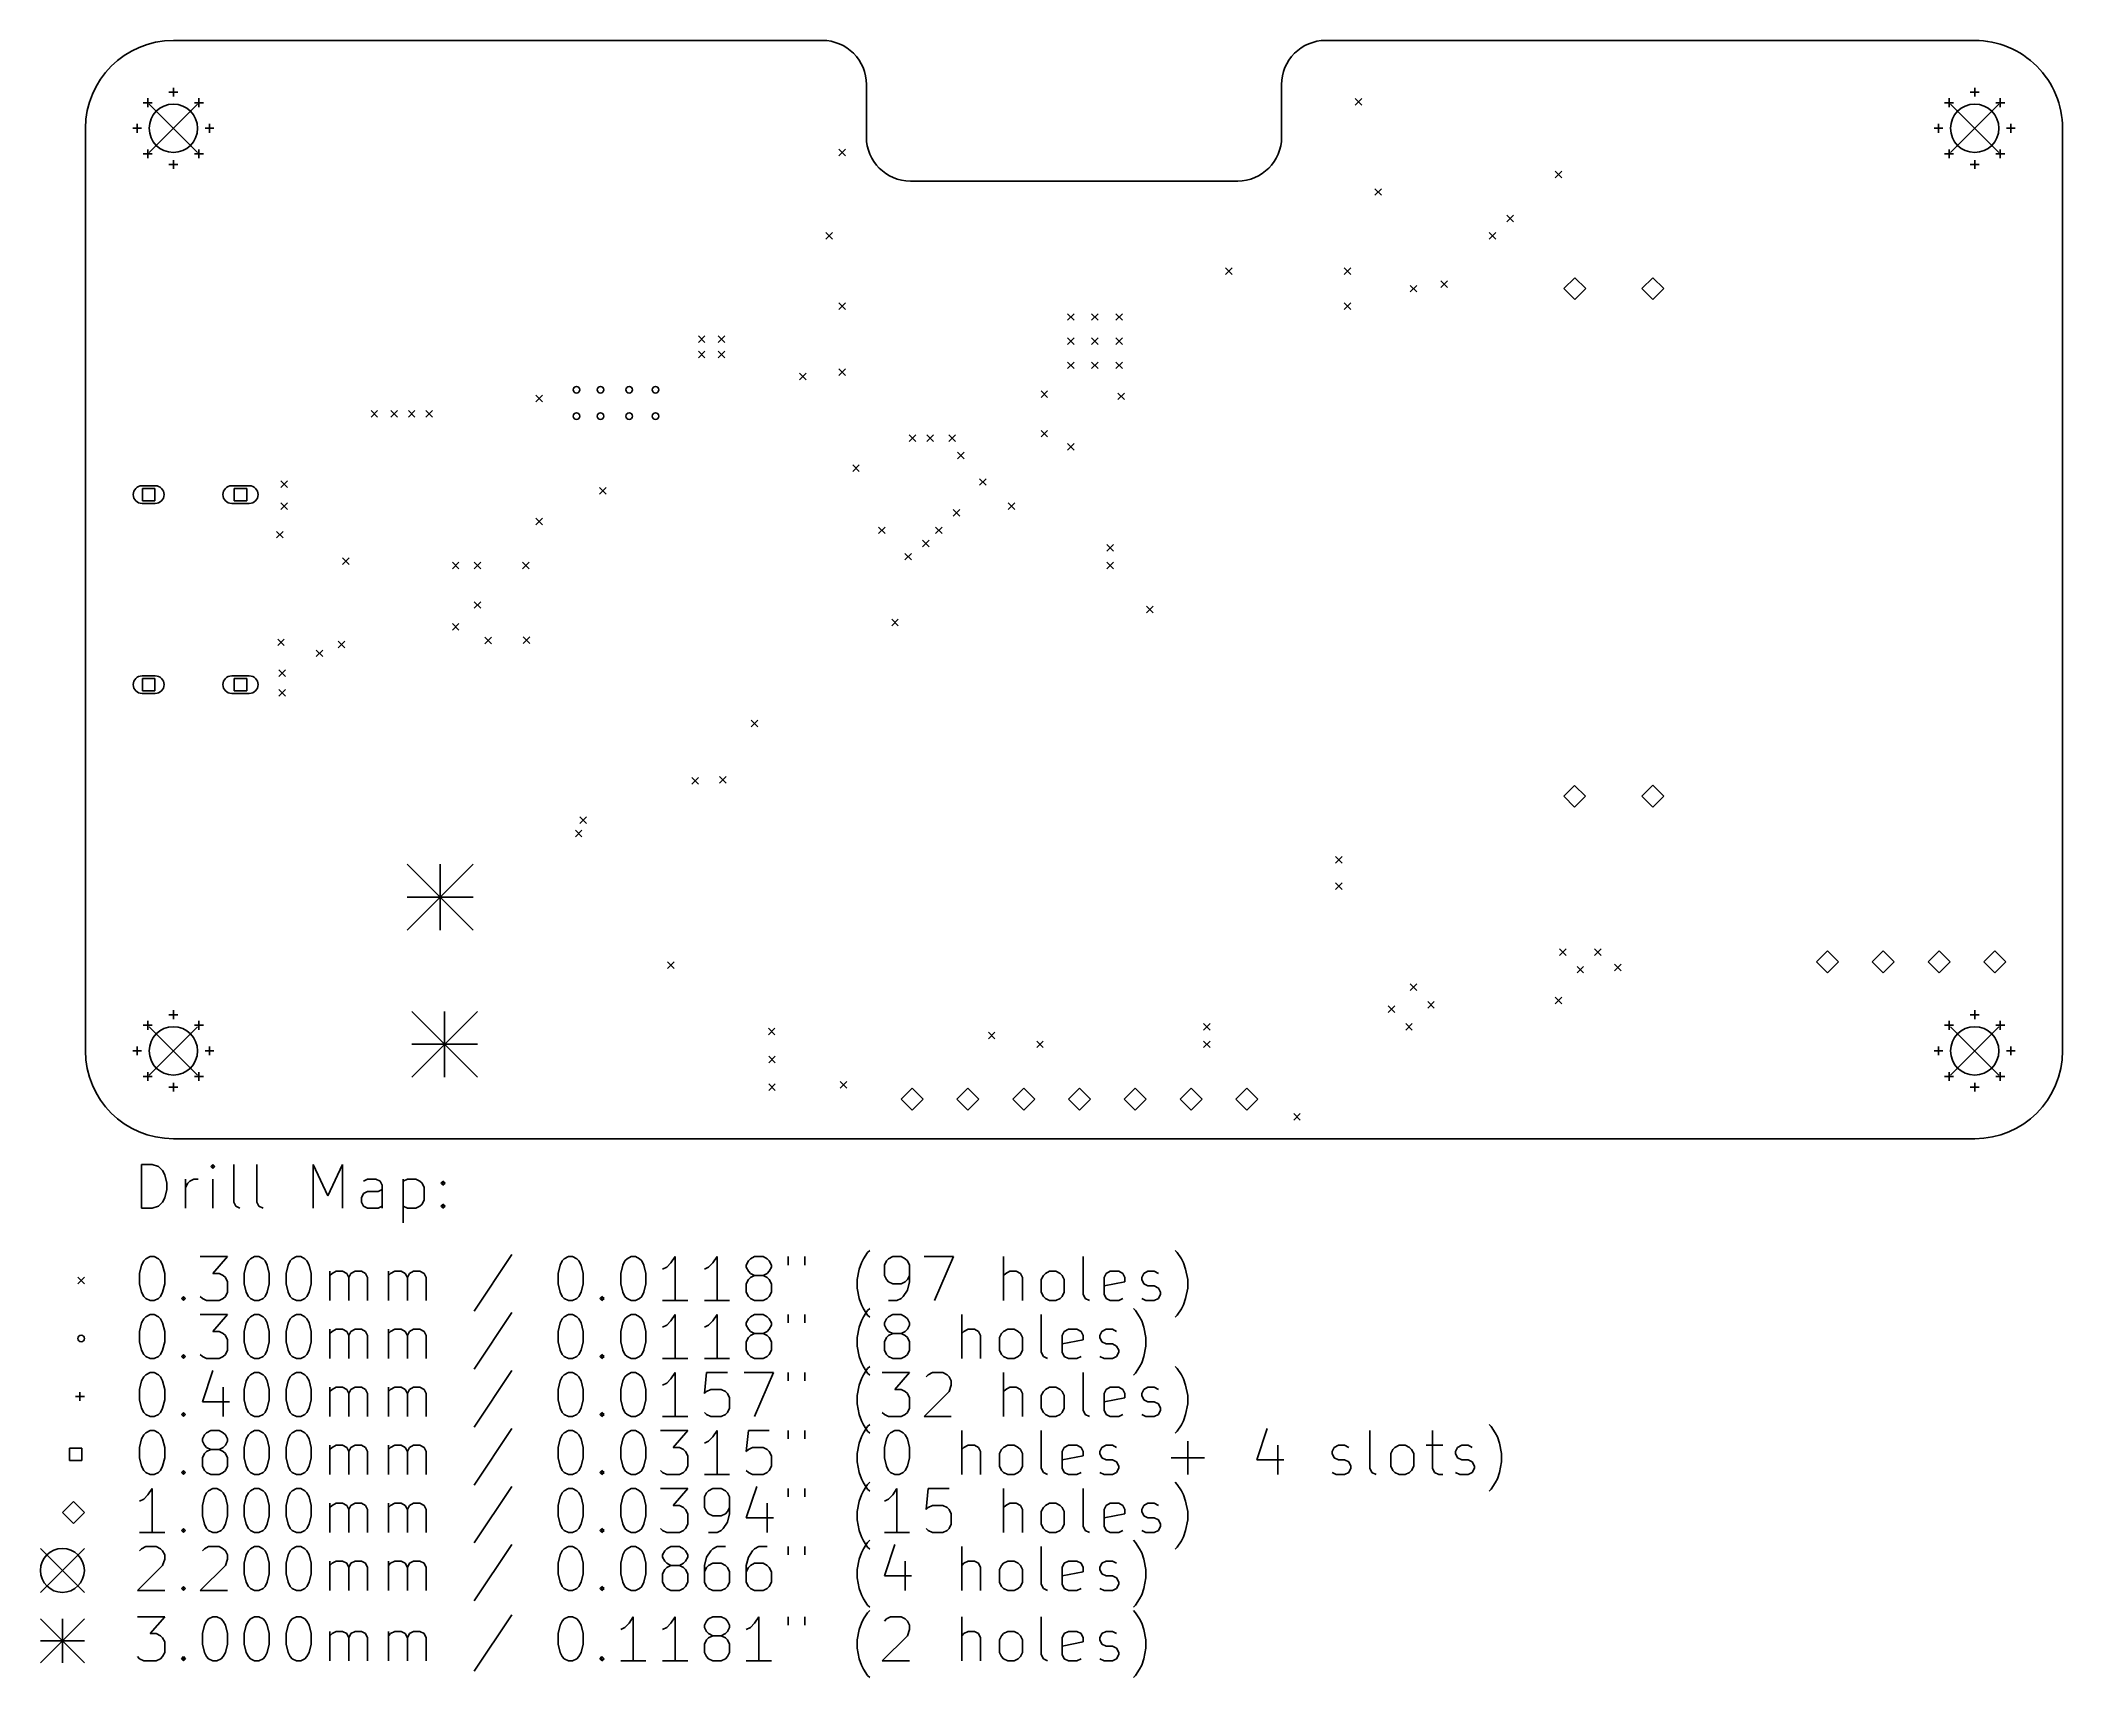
# Model space of a CAD drawing. Extents: x 33.4 to 125.5, y -108.3 to -33.7.
import ezdxf

# ---------------------------------------------------------------- set-up
doc = ezdxf.new("R2010")
doc.units = 0
doc.layers.add('BLACK', color=7, linetype='CONTINUOUS')

msp = doc.modelspace()

# ---------------------------------------------------------------- linework, layer by layer
at = {"layer": 'BLACK', "linetype": 'CONTINUOUS'}
for p, q in [((69, -33.7353), (39.45, -33.7353)), ((91.9, -33.7353), (121.45, -33.7353)), ((39.45, -35.8853), (39.45, -36.2853)), ((71, -35.7353), (71, -38.1353)), ((89.9, -38.1353), (89.9, -35.7353)), ((121.45, -35.8853), (121.45, -36.2853)), ((38.0833, -36.5686), (38.4833, -36.5686)), ((38.2833, -36.3686), (38.2833, -36.7686)), ((38.35, -36.6353), (40.55, -38.8353)), ((40.55, -36.6353), (38.35, -38.8353)), ((39.25, -36.0853), (39.65, -36.0853)), ((40.4167, -36.5686), (40.8167, -36.5686)), ((40.6167, -36.3686), (40.6167, -36.7686)), ((93.25, -36.3853), (93.55, -36.6853)), ((93.55, -36.3853), (93.25, -36.6853)), ((120.083, -36.5686), (120.483, -36.5686)), ((120.283, -36.3686), (120.283, -36.7686)), ((120.35, -36.6353), (122.55, -38.8353)), ((122.55, -36.6353), (120.35, -38.8353)), ((121.25, -36.0853), (121.65, -36.0853)), ((122.417, -36.5686), (122.817, -36.5686)), ((122.617, -36.3686), (122.617, -36.7686)), ((35.45, -79.7353), (35.45, -37.7353)), ((37.6, -37.7353), (38, -37.7353)), ((37.8, -37.5353), (37.8, -37.9353)), ((40.9, -37.7353), (41.3, -37.7353)), ((41.1, -37.5353), (41.1, -37.9353)), ((119.6, -37.7353), (120, -37.7353)), ((119.8, -37.5353), (119.8, -37.9353)), ((122.9, -37.7353), (123.3, -37.7353)), ((123.1, -37.5353), (123.1, -37.9353)), ((125.45, -37.7353), (125.45, -79.7353)), ((38.0833, -38.9021), (38.4833, -38.9021)), ((38.2833, -38.7021), (38.2833, -39.1021)), ((39.25, -39.3853), (39.65, -39.3853)), ((39.45, -39.1853), (39.45, -39.5853)), ((40.4167, -38.9021), (40.8167, -38.9021)), ((40.6167, -38.7021), (40.6167, -39.1021)), ((69.75, -38.6853), (70.05, -38.9853)), ((70.05, -38.6853), (69.75, -38.9853)), ((120.083, -38.9021), (120.483, -38.9021)), ((120.283, -38.7021), (120.283, -39.1021)), ((121.25, -39.3853), (121.65, -39.3853)), ((121.45, -39.1853), (121.45, -39.5853)), ((122.417, -38.9021), (122.817, -38.9021)), ((122.617, -38.7021), (122.617, -39.1021)), ((73, -40.1353), (87.9, -40.1353)), ((94.15, -40.4853), (94.45, -40.7853)), ((94.45, -40.4853), (94.15, -40.7853)), ((102.35, -39.6853), (102.65, -39.9853)), ((102.65, -39.6853), (102.35, -39.9853)), ((100.15, -41.6853), (100.45, -41.9853)), ((100.45, -41.6853), (100.15, -41.9853)), ((69.15, -42.4853), (69.45, -42.7853)), ((69.45, -42.4853), (69.15, -42.7853)), ((99.35, -42.4853), (99.65, -42.7853)), ((99.65, -42.4853), (99.35, -42.7853)), ((87.35, -44.0853), (87.65, -44.3853)), ((87.65, -44.0853), (87.35, -44.3853)), ((92.75, -44.0853), (93.05, -44.3853)), ((93.05, -44.0853), (92.75, -44.3853)), ((95.75, -44.8853), (96.05, -45.1853)), ((96.05, -44.8853), (95.75, -45.1853)), ((97.15, -44.6853), (97.45, -44.9853)), ((97.45, -44.6853), (97.15, -44.9853)), ((103.25, -44.5353), (102.75, -45.0353)), ((102.75, -45.0353), (103.25, -45.5353)), ((103.75, -45.0353), (103.25, -44.5353)), ((103.25, -45.5353), (103.75, -45.0353)), ((106.8, -44.5353), (106.3, -45.0353)), ((106.3, -45.0353), (106.8, -45.5353)), ((107.3, -45.0353), (106.8, -44.5353)), ((106.8, -45.5353), (107.3, -45.0353)), ((69.75, -45.6853), (70.05, -45.9853)), ((70.05, -45.6853), (69.75, -45.9853)), ((92.75, -45.6853), (93.05, -45.9853)), ((93.05, -45.6853), (92.75, -45.9853)), ((80.16, -46.1753), (80.46, -46.4753)), ((80.46, -46.1753), (80.16, -46.4753)), ((81.25, -46.1753), (81.55, -46.4753)), ((81.55, -46.1753), (81.25, -46.4753)), ((82.36, -46.1753), (82.66, -46.4753)), ((82.66, -46.1753), (82.36, -46.4753)), ((63.35, -47.1853), (63.65, -47.4853)), ((63.65, -47.1853), (63.35, -47.4853)), ((64.25, -47.1853), (64.55, -47.4853)), ((64.55, -47.1853), (64.25, -47.4853)), ((80.16, -47.2753), (80.46, -47.5753)), ((80.46, -47.2753), (80.16, -47.5753)), ((81.25, -47.2753), (81.55, -47.5753)), ((81.55, -47.2753), (81.25, -47.5753)), ((82.36, -47.2753), (82.66, -47.5753)), ((82.66, -47.2753), (82.36, -47.5753)), ((63.35, -47.8853), (63.65, -48.1853)), ((63.65, -47.8853), (63.35, -48.1853)), ((64.25, -47.8853), (64.55, -48.1853)), ((64.55, -47.8853), (64.25, -48.1853)), ((69.75, -48.6853), (70.05, -48.9853)), ((70.05, -48.6853), (69.75, -48.9853)), ((80.16, -48.3753), (80.46, -48.6753)), ((80.46, -48.3753), (80.16, -48.6753)), ((81.25, -48.3753), (81.55, -48.6753)), ((81.55, -48.3753), (81.25, -48.6753)), ((82.36, -48.3753), (82.66, -48.6753)), ((82.66, -48.3753), (82.36, -48.6753)), ((67.95, -48.8853), (68.25, -49.1853)), ((68.25, -48.8853), (67.95, -49.1853)), ((78.95, -49.6853), (79.25, -49.9853)), ((79.25, -49.6853), (78.95, -49.9853)), ((48.45, -50.5853), (48.75, -50.8853)), ((48.75, -50.5853), (48.45, -50.8853)), ((49.35, -50.5853), (49.65, -50.8853)), ((49.65, -50.5853), (49.35, -50.8853)), ((50.15, -50.5853), (50.45, -50.8853)), ((50.45, -50.5853), (50.15, -50.8853)), ((50.95, -50.5853), (51.25, -50.8853)), ((51.25, -50.5853), (50.95, -50.8853)), ((55.95, -49.8853), (56.25, -50.1853)), ((56.25, -49.8853), (55.95, -50.1853)), ((82.45, -49.7853), (82.75, -50.0853)), ((82.75, -49.7853), (82.45, -50.0853)), ((78.95, -51.4853), (79.25, -51.7853)), ((79.25, -51.4853), (78.95, -51.7853)), ((72.95, -51.6853), (73.25, -51.9853)), ((73.25, -51.6853), (72.95, -51.9853)), ((73.75, -51.6853), (74.05, -51.9853)), ((74.05, -51.6853), (73.75, -51.9853)), ((74.75, -51.6853), (75.05, -51.9853)), ((75.05, -51.6853), (74.75, -51.9853)), ((80.15, -52.0853), (80.45, -52.3853)), ((80.45, -52.0853), (80.15, -52.3853)), ((70.375, -53.0603), (70.675, -53.3603)), ((70.675, -53.0603), (70.375, -53.3603)), ((75.15, -52.4853), (75.45, -52.7853)), ((75.45, -52.4853), (75.15, -52.7853)), ((38.626, -54.0103), (38.026, -54.0103)), ((38.6088, -54.1275), (38.0432, -54.1275)), ((38.0432, -54.1275), (38.0432, -54.6932)), ((38.6088, -54.6932), (38.6088, -54.1275)), ((42.906, -54.0103), (42.106, -54.0103)), ((42.7888, -54.1275), (42.2232, -54.1275)), ((42.2232, -54.1275), (42.2232, -54.6932)), ((42.7888, -54.6932), (42.7888, -54.1275)), ((44.35, -53.7853), (44.65, -54.0853)), ((44.65, -53.7853), (44.35, -54.0853)), ((58.85, -54.0853), (59.15, -54.3853)), ((59.15, -54.0853), (58.85, -54.3853)), ((76.15, -53.6853), (76.45, -53.9853)), ((76.45, -53.6853), (76.15, -53.9853)), ((38.026, -54.8103), (38.626, -54.8103)), ((38.0432, -54.6932), (38.6088, -54.6932)), ((42.106, -54.8103), (42.906, -54.8103)), ((42.2232, -54.6932), (42.7888, -54.6932)), ((44.35, -54.7853), (44.65, -55.0853)), ((44.65, -54.7853), (44.35, -55.0853)), ((74.95, -55.0853), (75.25, -55.3853)), ((75.25, -55.0853), (74.95, -55.3853)), ((77.45, -54.7853), (77.75, -55.0853)), ((77.75, -54.7853), (77.45, -55.0853)), ((44.15, -56.0853), (44.45, -56.3853)), ((44.45, -56.0853), (44.15, -56.3853)), ((55.95, -55.4853), (56.25, -55.7853)), ((56.25, -55.4853), (55.95, -55.7853)), ((71.55, -55.8853), (71.85, -56.1853)), ((71.85, -55.8853), (71.55, -56.1853)), ((74.15, -55.8853), (74.45, -56.1853)), ((74.45, -55.8853), (74.15, -56.1853)), ((73.55, -56.4853), (73.85, -56.7853)), ((73.85, -56.4853), (73.55, -56.7853)), ((81.95, -56.6853), (82.25, -56.9853)), ((82.25, -56.6853), (81.95, -56.9853)), ((47.15, -57.2853), (47.45, -57.5853)), ((47.45, -57.2853), (47.15, -57.5853)), ((52.15, -57.4853), (52.45, -57.7853)), ((52.45, -57.4853), (52.15, -57.7853)), ((53.15, -57.4853), (53.45, -57.7853)), ((53.45, -57.4853), (53.15, -57.7853)), ((55.35, -57.4853), (55.65, -57.7853)), ((55.65, -57.4853), (55.35, -57.7853)), ((72.75, -57.0853), (73.05, -57.3853)), ((73.05, -57.0853), (72.75, -57.3853)), ((81.95, -57.4853), (82.25, -57.7853)), ((82.25, -57.4853), (81.95, -57.7853)), ((53.15, -59.2853), (53.45, -59.5853)), ((53.45, -59.2853), (53.15, -59.5853)), ((83.75, -59.4853), (84.05, -59.7853)), ((84.05, -59.4853), (83.75, -59.7853)), ((52.15, -60.2853), (52.45, -60.5853)), ((52.45, -60.2853), (52.15, -60.5853)), ((72.15, -60.0853), (72.45, -60.3853)), ((72.45, -60.0853), (72.15, -60.3853)), ((44.2, -60.9853), (44.5, -61.2853)), ((44.5, -60.9853), (44.2, -61.2853)), ((45.95, -61.4853), (46.25, -61.7853)), ((46.25, -61.4853), (45.95, -61.7853)), ((46.95, -61.0853), (47.25, -61.3853)), ((47.25, -61.0853), (46.95, -61.3853)), ((53.63, -60.9053), (53.93, -61.2053)), ((53.93, -60.9053), (53.63, -61.2053)), ((55.375, -60.8853), (55.675, -61.1853)), ((55.675, -60.8853), (55.375, -61.1853)), ((44.25, -62.3853), (44.55, -62.6853)), ((44.55, -62.3853), (44.25, -62.6853)), ((38.626, -62.6603), (38.026, -62.6603)), ((38.026, -63.4603), (38.626, -63.4603)), ((38.6088, -62.7775), (38.0432, -62.7775)), ((38.0432, -62.7775), (38.0432, -63.3432)), ((38.0432, -63.3432), (38.6088, -63.3432)), ((38.6088, -63.3432), (38.6088, -62.7775)), ((42.906, -62.6603), (42.106, -62.6603)), ((42.106, -63.4603), (42.906, -63.4603)), ((42.7888, -62.7775), (42.2232, -62.7775)), ((42.2232, -62.7775), (42.2232, -63.3432)), ((42.2232, -63.3432), (42.7888, -63.3432)), ((42.7888, -63.3432), (42.7888, -62.7775)), ((44.25, -63.2853), (44.55, -63.5853)), ((44.55, -63.2853), (44.25, -63.5853)), ((65.75, -64.6853), (66.05, -64.9853)), ((66.05, -64.6853), (65.75, -64.9853)), ((63.05, -67.2853), (63.35, -67.5853)), ((63.35, -67.2853), (63.05, -67.5853)), ((64.315, -67.2503), (64.615, -67.5503)), ((64.615, -67.2503), (64.315, -67.5503)), ((103.24, -67.6453), (102.74, -68.1453)), ((103.74, -68.1453), (103.24, -67.6453)), ((106.8, -67.6353), (106.3, -68.1353)), ((107.3, -68.1353), (106.8, -67.6353)), ((102.74, -68.1453), (103.24, -68.6453)), ((103.24, -68.6453), (103.74, -68.1453)), ((106.3, -68.1353), (106.8, -68.6353)), ((106.8, -68.6353), (107.3, -68.1353)), ((57.75, -69.6853), (58.05, -69.9853)), ((58.05, -69.6853), (57.75, -69.9853)), ((57.95, -69.0853), (58.25, -69.3853)), ((58.25, -69.0853), (57.95, -69.3853)), ((50.1, -71.2353), (53.1, -74.2353)), ((53.1, -71.2353), (50.1, -74.2353)), ((51.6, -71.2353), (51.6, -74.2353)), ((92.35, -70.8853), (92.65, -71.1853)), ((92.65, -70.8853), (92.35, -71.1853)), ((92.35, -72.0853), (92.65, -72.3853)), ((92.65, -72.0853), (92.35, -72.3853)), ((50.1, -72.7353), (53.1, -72.7353)), ((102.55, -75.0853), (102.85, -75.3853)), ((102.85, -75.0853), (102.55, -75.3853)), ((104.15, -75.0853), (104.45, -75.3853)), ((104.45, -75.0853), (104.15, -75.3853)), ((114.75, -75.1853), (114.25, -75.6853)), ((115.25, -75.6853), (114.75, -75.1853)), ((117.29, -75.1853), (116.79, -75.6853)), ((117.79, -75.6853), (117.29, -75.1853)), ((119.83, -75.1853), (119.33, -75.6853)), ((120.33, -75.6853), (119.83, -75.1853)), ((122.37, -75.1853), (121.87, -75.6853)), ((122.87, -75.6853), (122.37, -75.1853)), ((61.95, -75.6853), (62.25, -75.9853)), ((62.25, -75.6853), (61.95, -75.9853)), ((103.35, -75.8853), (103.65, -76.1853)), ((103.65, -75.8853), (103.35, -76.1853)), ((105.05, -75.7853), (105.35, -76.0853)), ((105.35, -75.7853), (105.05, -76.0853)), ((114.25, -75.6853), (114.75, -76.1853)), ((114.75, -76.1853), (115.25, -75.6853)), ((116.79, -75.6853), (117.29, -76.1853)), ((117.29, -76.1853), (117.79, -75.6853)), ((119.33, -75.6853), (119.83, -76.1853)), ((119.83, -76.1853), (120.33, -75.6853)), ((121.87, -75.6853), (122.37, -76.1853)), ((122.37, -76.1853), (122.87, -75.6853)), ((95.75, -76.6853), (96.05, -76.9853)), ((96.05, -76.6853), (95.75, -76.9853)), ((102.35, -77.2853), (102.65, -77.5853)), ((102.65, -77.2853), (102.35, -77.5853)), ((39.25, -78.0853), (39.65, -78.0853)), ((39.45, -77.8853), (39.45, -78.2853)), ((50.3, -77.9353), (53.3, -80.9353)), ((53.3, -77.9353), (50.3, -80.9353)), ((51.8, -77.9353), (51.8, -80.9353)), ((94.75, -77.6853), (95.05, -77.9853)), ((95.05, -77.6853), (94.75, -77.9853)), ((96.55, -77.4853), (96.85, -77.7853)), ((96.85, -77.4853), (96.55, -77.7853)), ((121.25, -78.0853), (121.65, -78.0853)), ((121.45, -77.8853), (121.45, -78.2853)), ((38.0833, -78.5686), (38.4833, -78.5686)), ((38.2833, -78.3686), (38.2833, -78.7686)), ((38.35, -78.6353), (40.55, -80.8353)), ((40.55, -78.6353), (38.35, -80.8353)), ((40.4167, -78.5686), (40.8167, -78.5686)), ((40.6167, -78.3686), (40.6167, -78.7686)), ((66.535, -78.7003), (66.835, -79.0003)), ((66.835, -78.7003), (66.535, -79.0003)), ((76.55, -78.8853), (76.85, -79.1853)), ((76.85, -78.8853), (76.55, -79.1853)), ((86.35, -78.4853), (86.65, -78.7853)), ((86.65, -78.4853), (86.35, -78.7853)), ((95.55, -78.4853), (95.85, -78.7853)), ((95.85, -78.4853), (95.55, -78.7853)), ((120.083, -78.5686), (120.483, -78.5686)), ((120.283, -78.3686), (120.283, -78.7686)), ((120.35, -78.6353), (122.55, -80.8353)), ((122.55, -78.6353), (120.35, -80.8353)), ((122.417, -78.5686), (122.817, -78.5686)), ((122.617, -78.3686), (122.617, -78.7686)), ((37.6, -79.7353), (38, -79.7353)), ((37.8, -79.5353), (37.8, -79.9353)), ((40.9, -79.7353), (41.3, -79.7353)), ((41.1, -79.5353), (41.1, -79.9353)), ((50.3, -79.4353), (53.3, -79.4353)), ((66.55, -79.9703), (66.85, -80.2703)), ((66.85, -79.9703), (66.55, -80.2703)), ((78.75, -79.2853), (79.05, -79.5853)), ((79.05, -79.2853), (78.75, -79.5853)), ((86.35, -79.2853), (86.65, -79.5853)), ((86.65, -79.2853), (86.35, -79.5853)), ((119.6, -79.7353), (120, -79.7353)), ((119.8, -79.5353), (119.8, -79.9353)), ((122.9, -79.7353), (123.3, -79.7353)), ((123.1, -79.5353), (123.1, -79.9353)), ((38.0833, -80.9021), (38.4833, -80.9021)), ((38.2833, -80.7021), (38.2833, -81.1021)), ((40.4167, -80.9021), (40.8167, -80.9021)), ((40.6167, -80.7021), (40.6167, -81.1021)), ((120.083, -80.9021), (120.483, -80.9021)), ((120.283, -80.7021), (120.283, -81.1021)), ((122.417, -80.9021), (122.817, -80.9021)), ((122.617, -80.7021), (122.617, -81.1021)), ((39.25, -81.3853), (39.65, -81.3853)), ((39.45, -81.1853), (39.45, -81.5853)), ((66.55, -81.2403), (66.85, -81.5403)), ((66.85, -81.2403), (66.55, -81.5403)), ((69.8025, -81.1328), (70.1025, -81.4328)), ((70.1025, -81.1328), (69.8025, -81.4328)), ((73.08, -81.4353), (72.58, -81.9353)), ((73.58, -81.9353), (73.08, -81.4353)), ((75.62, -81.4353), (75.12, -81.9353)), ((76.12, -81.9353), (75.62, -81.4353)), ((78.16, -81.4353), (77.66, -81.9353)), ((78.66, -81.9353), (78.16, -81.4353)), ((80.7, -81.4353), (80.2, -81.9353)), ((81.2, -81.9353), (80.7, -81.4353)), ((83.24, -81.4353), (82.74, -81.9353)), ((83.74, -81.9353), (83.24, -81.4353)), ((85.78, -81.4353), (85.28, -81.9353)), ((86.28, -81.9353), (85.78, -81.4353)), ((88.32, -81.4353), (87.82, -81.9353)), ((88.82, -81.9353), (88.32, -81.4353)), ((121.25, -81.3853), (121.65, -81.3853)), ((121.45, -81.1853), (121.45, -81.5853)), ((72.58, -81.9353), (73.08, -82.4353)), ((73.08, -82.4353), (73.58, -81.9353)), ((75.12, -81.9353), (75.62, -82.4353)), ((75.62, -82.4353), (76.12, -81.9353)), ((77.66, -81.9353), (78.16, -82.4353)), ((78.16, -82.4353), (78.66, -81.9353)), ((80.2, -81.9353), (80.7, -82.4353)), ((80.7, -82.4353), (81.2, -81.9353)), ((82.74, -81.9353), (83.24, -82.4353)), ((83.24, -82.4353), (83.74, -81.9353)), ((85.28, -81.9353), (85.78, -82.4353)), ((85.78, -82.4353), (86.28, -81.9353)), ((87.82, -81.9353), (88.32, -82.4353)), ((88.32, -82.4353), (88.82, -81.9353)), ((90.45, -82.5853), (90.75, -82.8853)), ((90.75, -82.5853), (90.45, -82.8853)), ((121.45, -83.7353), (39.45, -83.7353)), ((38.0078, -86.9002), (38.0078, -84.9002)), ((38.0078, -84.9002), (38.484, -84.9002)), ((38.484, -84.9002), (38.7697, -84.9954)), ((38.7697, -84.9954), (38.9601, -85.1859)), ((38.9601, -85.1859), (39.0554, -85.3764)), ((39.0554, -85.3764), (39.1506, -85.7573)), ((40.0078, -86.9002), (40.0078, -85.5668)), ((40.1982, -85.6621), (40.3887, -85.5668)), ((40.3887, -85.5668), (40.5792, -85.5668)), ((41.2459, -84.9002), (41.1506, -84.9954)), ((41.1506, -84.9954), (41.2459, -85.0906)), ((41.3411, -84.9954), (41.2459, -84.9002)), ((41.2459, -84.9002), (41.2459, -85.0906)), ((41.2459, -85.0906), (41.3411, -84.9954)), ((41.2459, -86.9002), (41.2459, -85.5668)), ((42.1982, -86.6145), (42.1982, -84.9002)), ((43.2459, -86.6145), (43.2459, -84.9002)), ((45.8173, -86.9002), (45.8173, -84.9002)), ((45.8173, -84.9002), (46.484, -86.3287)), ((46.484, -86.3287), (47.1506, -84.9002)), ((47.1506, -84.9002), (47.1506, -86.9002)), ((48.2935, -85.5668), (48.103, -85.6621)), ((48.6744, -85.5668), (48.2935, -85.5668)), ((48.8649, -85.6621), (48.6744, -85.5668)), ((49.9125, -85.5668), (49.9125, -87.5668)), ((49.9125, -85.6621), (50.103, -85.5668)), ((50.103, -85.5668), (50.484, -85.5668)), ((50.484, -85.5668), (50.6744, -85.6621)), ((39.0554, -86.424), (38.9601, -86.6145)), ((39.1506, -86.043), (39.0554, -86.424)), ((39.1506, -85.7573), (39.1506, -86.043)), ((40.0078, -85.9478), (40.103, -85.7573)), ((40.103, -85.7573), (40.1982, -85.6621)), ((48.0078, -86.424), (48.103, -86.2335)), ((48.0078, -86.6145), (48.0078, -86.424)), ((48.103, -86.2335), (48.2935, -86.1383)), ((48.2935, -86.1383), (48.7697, -86.1383)), ((48.7697, -86.1383), (48.9601, -86.043)), ((48.9601, -85.8525), (48.8649, -85.6621)), ((48.9601, -86.9002), (48.9601, -85.8525)), ((50.6744, -85.6621), (50.7697, -85.7573)), ((50.7697, -85.7573), (50.8649, -85.9478)), ((50.8649, -86.5192), (50.7697, -86.7097)), ((50.8649, -85.9478), (50.8649, -86.5192)), ((51.6268, -85.7573), (51.7221, -85.6621)), ((51.7221, -85.8525), (51.6268, -85.7573)), ((51.7221, -85.6621), (51.8173, -85.7573)), ((51.7221, -85.6621), (51.7221, -85.8525)), ((51.8173, -85.7573), (51.7221, -85.8525)), ((38.484, -86.9002), (38.0078, -86.9002)), ((38.7697, -86.8049), (38.484, -86.9002)), ((38.9601, -86.6145), (38.7697, -86.8049)), ((42.2935, -86.8049), (42.1982, -86.6145)), ((42.484, -86.9002), (42.2935, -86.8049)), ((43.3411, -86.8049), (43.2459, -86.6145)), ((43.5316, -86.9002), (43.3411, -86.8049)), ((48.103, -86.8049), (48.0078, -86.6145)), ((48.2935, -86.9002), (48.103, -86.8049)), ((48.7697, -86.9002), (48.2935, -86.9002)), ((48.9601, -86.8049), (48.7697, -86.9002)), ((50.103, -86.9002), (49.9125, -86.8049)), ((50.484, -86.9002), (50.103, -86.9002)), ((50.6744, -86.8049), (50.484, -86.9002)), ((50.7697, -86.7097), (50.6744, -86.8049)), ((51.6268, -86.8049), (51.7221, -86.7097)), ((51.7221, -86.9002), (51.6268, -86.8049)), ((51.7221, -86.7097), (51.8173, -86.8049)), ((51.7221, -86.7097), (51.7221, -86.9002)), ((51.8173, -86.8049), (51.7221, -86.9002)), ((38.103, -89.2906), (38.1982, -89.1954)), ((38.1982, -89.1954), (38.3887, -89.1002)), ((38.3887, -89.1002), (38.5792, -89.1002)), ((38.5792, -89.1002), (38.7697, -89.1954)), ((38.7697, -89.1954), (38.8649, -89.2906)), ((40.6744, -89.1002), (41.9125, -89.1002)), ((41.9125, -89.1002), (41.2459, -89.8621)), ((42.8649, -89.2906), (42.9601, -89.1954)), ((42.9601, -89.1954), (43.1506, -89.1002)), ((43.1506, -89.1002), (43.3411, -89.1002)), ((43.3411, -89.1002), (43.5316, -89.1954)), ((43.5316, -89.1954), (43.6268, -89.2906)), ((44.7697, -89.2906), (44.8649, -89.1954)), ((44.8649, -89.1954), (45.0554, -89.1002)), ((45.0554, -89.1002), (45.2459, -89.1002)), ((45.2459, -89.1002), (45.4363, -89.1954)), ((45.4363, -89.1954), (45.5316, -89.2906)), ((54.8649, -89.0049), (53.1506, -91.5764)), ((57.1506, -89.2906), (57.2459, -89.1954)), ((57.2459, -89.1954), (57.4363, -89.1002)), ((57.4363, -89.1002), (57.6268, -89.1002)), ((57.6268, -89.1002), (57.8173, -89.1954)), ((57.8173, -89.1954), (57.9125, -89.2906)), ((60.0078, -89.2906), (60.103, -89.1954)), ((60.103, -89.1954), (60.2935, -89.1002)), ((60.2935, -89.1002), (60.484, -89.1002)), ((60.484, -89.1002), (60.6744, -89.1954)), ((60.6744, -89.1954), (60.7697, -89.2906)), ((62.2935, -89.1002), (62.103, -89.3859)), ((62.2935, -91.1002), (62.2935, -89.1002)), ((64.1982, -89.1002), (64.0078, -89.3859)), ((64.1982, -91.1002), (64.1982, -89.1002)), ((65.6268, -89.2906), (65.7221, -89.1954)), ((65.7221, -89.1954), (65.9125, -89.1002)), ((65.9125, -89.1002), (66.2935, -89.1002)), ((66.2935, -89.1002), (66.484, -89.1954)), ((66.484, -89.1954), (66.5792, -89.2906)), ((67.4363, -89.1002), (67.4363, -89.4811)), ((68.1982, -89.1002), (68.1982, -89.4811)), ((70.7697, -89.3859), (70.8649, -89.1954)), ((70.8649, -89.1954), (71.0554, -88.9097)), ((71.0554, -88.9097), (71.1506, -88.8145)), ((72.0078, -89.1954), (71.9125, -89.2906)), ((72.1982, -89.1002), (72.0078, -89.1954)), ((72.5792, -89.1002), (72.1982, -89.1002)), ((72.7697, -89.1954), (72.5792, -89.1002)), ((72.8649, -89.2906), (72.7697, -89.1954)), ((73.6268, -89.1002), (74.9602, -89.1002)), ((74.9602, -89.1002), (74.103, -91.1002)), ((77.2459, -91.1002), (77.2459, -89.1002)), ((80.8649, -90.8145), (80.8649, -89.1002)), ((85.1506, -88.9097), (85.0554, -88.8145)), ((85.3411, -89.1954), (85.1506, -88.9097)), ((85.4363, -89.3859), (85.3411, -89.1954)), ((35.1, -90.0353), (35.4, -90.3353)), ((35.4, -90.0353), (35.1, -90.3353)), ((37.9125, -89.8621), (38.0078, -89.4811)), ((37.9125, -90.3383), (37.9125, -89.8621)), ((38.0078, -89.4811), (38.103, -89.2906)), ((38.8649, -89.2906), (38.9601, -89.4811)), ((38.9601, -89.4811), (39.0554, -89.8621)), ((39.0554, -89.8621), (39.0554, -90.3383)), ((41.2459, -89.8621), (41.5316, -89.8621)), ((41.5316, -89.8621), (41.7221, -89.9573)), ((41.7221, -89.9573), (41.8173, -90.0525)), ((41.8173, -90.0525), (41.9125, -90.243)), ((42.6744, -89.8621), (42.7697, -89.4811)), ((42.6744, -90.3383), (42.6744, -89.8621)), ((42.7697, -89.4811), (42.8649, -89.2906)), ((43.6268, -89.2906), (43.7221, -89.4811)), ((43.7221, -89.4811), (43.8173, -89.8621)), ((43.8173, -89.8621), (43.8173, -90.3383)), ((44.5792, -89.8621), (44.6744, -89.4811)), ((44.5792, -90.3383), (44.5792, -89.8621)), ((44.6744, -89.4811), (44.7697, -89.2906)), ((45.5316, -89.2906), (45.6268, -89.4811)), ((45.6268, -89.4811), (45.7221, -89.8621)), ((45.7221, -89.8621), (45.7221, -90.3383)), ((46.5792, -91.1002), (46.5792, -89.7668)), ((46.5792, -89.9573), (46.6744, -89.8621)), ((46.6744, -89.8621), (46.8649, -89.7668)), ((46.8649, -89.7668), (47.1506, -89.7668)), ((47.1506, -89.7668), (47.3411, -89.8621)), ((47.3411, -89.8621), (47.4363, -90.0525)), ((47.4363, -90.0525), (47.5316, -89.8621)), ((47.4363, -90.0525), (47.4363, -91.1002)), ((47.5316, -89.8621), (47.7221, -89.7668)), ((47.7221, -89.7668), (48.0078, -89.7668)), ((48.0078, -89.7668), (48.1982, -89.8621)), ((48.1982, -89.8621), (48.2935, -90.0525)), ((48.2935, -90.0525), (48.2935, -91.1002)), ((49.2459, -91.1002), (49.2459, -89.7668)), ((49.2459, -89.9573), (49.3411, -89.8621)), ((49.3411, -89.8621), (49.5316, -89.7668)), ((49.5316, -89.7668), (49.8173, -89.7668)), ((49.8173, -89.7668), (50.0078, -89.8621)), ((50.0078, -89.8621), (50.103, -90.0525)), ((50.103, -90.0525), (50.1982, -89.8621)), ((50.103, -90.0525), (50.103, -91.1002)), ((50.1982, -89.8621), (50.3887, -89.7668)), ((50.3887, -89.7668), (50.6744, -89.7668)), ((50.6744, -89.7668), (50.8649, -89.8621)), ((50.8649, -89.8621), (50.9601, -90.0525)), ((50.9601, -90.0525), (50.9601, -91.1002)), ((56.9602, -89.8621), (57.0554, -89.4811)), ((56.9602, -90.3383), (56.9602, -89.8621)), ((57.0554, -89.4811), (57.1506, -89.2906)), ((57.9125, -89.2906), (58.0078, -89.4811)), ((58.0078, -89.4811), (58.103, -89.8621)), ((58.103, -89.8621), (58.103, -90.3383)), ((59.8173, -89.8621), (59.9125, -89.4811)), ((59.8173, -90.3383), (59.8173, -89.8621)), ((59.9125, -89.4811), (60.0078, -89.2906)), ((60.7697, -89.2906), (60.8649, -89.4811)), ((60.8649, -89.4811), (60.9602, -89.8621)), ((60.9602, -89.8621), (60.9602, -90.3383)), ((61.9125, -89.5764), (61.7221, -89.6716)), ((62.103, -89.3859), (61.9125, -89.5764)), ((63.8173, -89.5764), (63.6268, -89.6716)), ((64.0078, -89.3859), (63.8173, -89.5764)), ((65.5316, -89.4811), (65.6268, -89.2906)), ((65.5316, -89.5764), (65.5316, -89.4811)), ((65.6268, -89.7668), (65.5316, -89.5764)), ((65.6268, -90.1478), (65.5316, -90.3383)), ((65.7221, -89.8621), (65.6268, -89.7668)), ((65.7221, -90.0525), (65.6268, -90.1478)), ((65.9125, -89.9573), (65.7221, -89.8621)), ((65.9125, -89.9573), (65.7221, -90.0525)), ((66.2935, -89.9573), (65.9125, -89.9573)), ((66.484, -89.8621), (66.2935, -89.9573)), ((66.484, -90.0525), (66.2935, -89.9573)), ((66.5792, -89.7668), (66.484, -89.8621)), ((66.5792, -90.1478), (66.484, -90.0525)), ((66.5792, -89.2906), (66.6744, -89.4811)), ((66.6744, -89.5764), (66.5792, -89.7668)), ((66.6744, -90.3383), (66.5792, -90.1478)), ((66.6744, -89.4811), (66.6744, -89.5764)), ((70.5792, -90.1478), (70.6744, -89.6716)), ((70.5792, -90.5287), (70.5792, -90.1478)), ((70.6744, -89.6716), (70.7697, -89.3859)), ((71.9125, -89.2906), (71.8173, -89.4811)), ((71.8173, -89.4811), (71.8173, -89.9573)), ((71.8173, -89.9573), (71.9125, -90.1478)), ((71.9125, -90.1478), (72.0078, -90.243)), ((72.7697, -90.243), (72.8649, -90.1478)), ((72.9602, -89.4811), (72.8649, -89.2906)), ((72.8649, -90.1478), (72.9602, -89.9573)), ((72.9602, -90.243), (72.9602, -89.4811)), ((77.3411, -89.8621), (77.2459, -89.9573)), ((77.5316, -89.7668), (77.3411, -89.8621)), ((77.8173, -89.7668), (77.5316, -89.7668)), ((78.0078, -89.8621), (77.8173, -89.7668)), ((78.103, -90.0525), (78.0078, -89.8621)), ((78.103, -91.1002), (78.103, -90.0525)), ((78.9602, -90.1478), (79.0554, -89.9573)), ((78.9602, -90.7192), (78.9602, -90.1478)), ((79.0554, -89.9573), (79.1506, -89.8621)), ((79.1506, -89.8621), (79.3411, -89.7668)), ((79.3411, -89.7668), (79.6268, -89.7668)), ((79.6268, -89.7668), (79.8173, -89.8621)), ((79.8173, -89.8621), (79.9125, -89.9573)), ((79.9125, -89.9573), (80.0078, -90.1478)), ((80.0078, -90.1478), (80.0078, -90.7192)), ((81.8173, -90.0525), (81.9125, -89.8621)), ((81.8173, -90.8145), (81.8173, -90.0525)), ((81.9125, -89.8621), (82.103, -89.7668)), ((82.103, -89.7668), (82.484, -89.7668)), ((82.484, -89.7668), (82.6744, -89.8621)), ((82.6744, -89.8621), (82.7697, -90.0525)), ((82.7697, -90.0525), (82.7697, -90.243)), ((83.5316, -90.0525), (83.6268, -89.8621)), ((83.5316, -90.1478), (83.5316, -90.0525)), ((83.6268, -90.3383), (83.5316, -90.1478)), ((83.6268, -89.8621), (83.8173, -89.7668)), ((83.8173, -89.7668), (84.103, -89.7668)), ((84.103, -89.7668), (84.2935, -89.8621)), ((85.5316, -89.6716), (85.4363, -89.3859)), ((85.6268, -90.1478), (85.5316, -89.6716)), ((85.6268, -90.5287), (85.6268, -90.1478)), ((38.0078, -90.7192), (37.9125, -90.3383)), ((38.103, -90.9097), (38.0078, -90.7192)), ((38.1982, -91.0049), (38.103, -90.9097)), ((38.3887, -91.1002), (38.1982, -91.0049)), ((38.5792, -91.1002), (38.3887, -91.1002)), ((38.7697, -91.0049), (38.5792, -91.1002)), ((38.8649, -90.9097), (38.7697, -91.0049)), ((38.9601, -90.7192), (38.8649, -90.9097)), ((39.0554, -90.3383), (38.9601, -90.7192)), ((39.8173, -91.0049), (39.9125, -90.9097)), ((39.9125, -91.1002), (39.8173, -91.0049)), ((39.9125, -90.9097), (40.0078, -91.0049)), ((39.9125, -90.9097), (39.9125, -91.1002)), ((40.0078, -91.0049), (39.9125, -91.1002)), ((40.7697, -91.0049), (40.6744, -90.9097)), ((40.9601, -91.1002), (40.7697, -91.0049)), ((41.5316, -91.1002), (40.9601, -91.1002)), ((41.7221, -91.0049), (41.5316, -91.1002)), ((41.8173, -90.9097), (41.7221, -91.0049)), ((41.9125, -90.7192), (41.8173, -90.9097)), ((41.9125, -90.243), (41.9125, -90.7192)), ((42.7697, -90.7192), (42.6744, -90.3383)), ((42.8649, -90.9097), (42.7697, -90.7192)), ((42.9601, -91.0049), (42.8649, -90.9097)), ((43.1506, -91.1002), (42.9601, -91.0049)), ((43.3411, -91.1002), (43.1506, -91.1002)), ((43.5316, -91.0049), (43.3411, -91.1002)), ((43.6268, -90.9097), (43.5316, -91.0049)), ((43.7221, -90.7192), (43.6268, -90.9097)), ((43.8173, -90.3383), (43.7221, -90.7192)), ((44.6744, -90.7192), (44.5792, -90.3383)), ((44.7697, -90.9097), (44.6744, -90.7192)), ((44.8649, -91.0049), (44.7697, -90.9097)), ((45.0554, -91.1002), (44.8649, -91.0049)), ((45.2459, -91.1002), (45.0554, -91.1002)), ((45.4363, -91.0049), (45.2459, -91.1002)), ((45.5316, -90.9097), (45.4363, -91.0049)), ((45.6268, -90.7192), (45.5316, -90.9097)), ((45.7221, -90.3383), (45.6268, -90.7192)), ((57.0554, -90.7192), (56.9602, -90.3383)), ((57.1506, -90.9097), (57.0554, -90.7192)), ((57.2459, -91.0049), (57.1506, -90.9097)), ((57.4363, -91.1002), (57.2459, -91.0049)), ((57.6268, -91.1002), (57.4363, -91.1002)), ((57.8173, -91.0049), (57.6268, -91.1002)), ((57.9125, -90.9097), (57.8173, -91.0049)), ((58.0078, -90.7192), (57.9125, -90.9097)), ((58.103, -90.3383), (58.0078, -90.7192)), ((58.8649, -91.0049), (58.9602, -90.9097)), ((58.9602, -91.1002), (58.8649, -91.0049)), ((58.9602, -90.9097), (59.0554, -91.0049)), ((58.9602, -90.9097), (58.9602, -91.1002)), ((59.0554, -91.0049), (58.9602, -91.1002)), ((59.9125, -90.7192), (59.8173, -90.3383)), ((60.0078, -90.9097), (59.9125, -90.7192)), ((60.103, -91.0049), (60.0078, -90.9097)), ((60.2935, -91.1002), (60.103, -91.0049)), ((60.484, -91.1002), (60.2935, -91.1002)), ((60.6744, -91.0049), (60.484, -91.1002)), ((60.7697, -90.9097), (60.6744, -91.0049)), ((60.8649, -90.7192), (60.7697, -90.9097)), ((60.9602, -90.3383), (60.8649, -90.7192)), ((62.8649, -91.1002), (61.7221, -91.1002)), ((64.7697, -91.1002), (63.6268, -91.1002)), ((65.5316, -90.3383), (65.5316, -90.7192)), ((65.5316, -90.7192), (65.6268, -90.9097)), ((65.6268, -90.9097), (65.7221, -91.0049)), ((65.7221, -91.0049), (65.9125, -91.1002)), ((65.9125, -91.1002), (66.2935, -91.1002)), ((66.2935, -91.1002), (66.484, -91.0049)), ((66.484, -91.0049), (66.5792, -90.9097)), ((66.5792, -90.9097), (66.6744, -90.7192)), ((66.6744, -90.7192), (66.6744, -90.3383)), ((70.6744, -91.0049), (70.5792, -90.5287)), ((70.7697, -91.2906), (70.6744, -91.0049)), ((72.0078, -90.243), (72.1982, -90.3383)), ((72.0078, -91.1002), (72.3887, -91.1002)), ((72.1982, -90.3383), (72.5792, -90.3383)), ((72.3887, -91.1002), (72.5792, -91.0049)), ((72.5792, -90.3383), (72.7697, -90.243)), ((72.5792, -91.0049), (72.6744, -90.9097)), ((72.6744, -90.9097), (72.8649, -90.624)), ((72.8649, -90.624), (72.9602, -90.243)), ((79.0554, -90.9097), (78.9602, -90.7192)), ((79.1506, -91.0049), (79.0554, -90.9097)), ((79.3411, -91.1002), (79.1506, -91.0049)), ((79.6268, -91.1002), (79.3411, -91.1002)), ((79.8173, -91.0049), (79.6268, -91.1002)), ((79.9125, -90.9097), (79.8173, -91.0049)), ((80.0078, -90.7192), (79.9125, -90.9097)), ((80.9602, -91.0049), (80.8649, -90.8145)), ((81.1506, -91.1002), (80.9602, -91.0049)), ((82.7697, -90.243), (81.8173, -90.4335)), ((81.9125, -91.0049), (81.8173, -90.8145)), ((82.103, -91.1002), (81.9125, -91.0049)), ((82.484, -91.1002), (82.103, -91.1002)), ((82.6744, -91.0049), (82.484, -91.1002)), ((83.5316, -91.0049), (83.7221, -91.1002)), ((83.8173, -90.4335), (83.6268, -90.3383)), ((83.7221, -91.1002), (84.103, -91.1002)), ((84.103, -90.4335), (83.8173, -90.4335)), ((84.2935, -90.5287), (84.103, -90.4335)), ((84.103, -91.1002), (84.2935, -91.0049)), ((84.3887, -90.7192), (84.2935, -90.5287)), ((84.2935, -91.0049), (84.3887, -90.8145)), ((84.3887, -90.8145), (84.3887, -90.7192)), ((85.4363, -91.2906), (85.5316, -91.0049)), ((85.5316, -91.0049), (85.6268, -90.5287)), ((38.0078, -92.1211), (38.103, -91.9306)), ((38.103, -91.9306), (38.1982, -91.8354)), ((38.1982, -91.8354), (38.3887, -91.7402)), ((38.3887, -91.7402), (38.5792, -91.7402)), ((38.5792, -91.7402), (38.7697, -91.8354)), ((38.7697, -91.8354), (38.8649, -91.9306)), ((38.8649, -91.9306), (38.9601, -92.1211)), ((40.6744, -91.7402), (41.9125, -91.7402)), ((41.9125, -91.7402), (41.2459, -92.5021)), ((42.7697, -92.1211), (42.8649, -91.9306)), ((42.8649, -91.9306), (42.9601, -91.8354)), ((42.9601, -91.8354), (43.1506, -91.7402)), ((43.1506, -91.7402), (43.3411, -91.7402)), ((43.3411, -91.7402), (43.5316, -91.8354)), ((43.5316, -91.8354), (43.6268, -91.9306)), ((43.6268, -91.9306), (43.7221, -92.1211)), ((44.6744, -92.1211), (44.7697, -91.9306)), ((44.7697, -91.9306), (44.8649, -91.8354)), ((44.8649, -91.8354), (45.0554, -91.7402)), ((45.0554, -91.7402), (45.2459, -91.7402)), ((45.2459, -91.7402), (45.4363, -91.8354)), ((45.4363, -91.8354), (45.5316, -91.9306)), ((45.5316, -91.9306), (45.6268, -92.1211)), ((54.8649, -91.6449), (53.1506, -94.2164)), ((57.0554, -92.1211), (57.1506, -91.9306)), ((57.1506, -91.9306), (57.2459, -91.8354)), ((57.2459, -91.8354), (57.4363, -91.7402)), ((57.4363, -91.7402), (57.6268, -91.7402)), ((57.6268, -91.7402), (57.8173, -91.8354)), ((57.8173, -91.8354), (57.9125, -91.9306)), ((57.9125, -91.9306), (58.0078, -92.1211)), ((59.9125, -92.1211), (60.0078, -91.9306)), ((60.0078, -91.9306), (60.103, -91.8354)), ((60.103, -91.8354), (60.2935, -91.7402)), ((60.2935, -91.7402), (60.484, -91.7402)), ((60.484, -91.7402), (60.6744, -91.8354)), ((60.6744, -91.8354), (60.7697, -91.9306)), ((60.7697, -91.9306), (60.8649, -92.1211)), ((62.103, -92.0259), (61.9125, -92.2164)), ((62.2935, -91.7402), (62.103, -92.0259)), ((62.2935, -93.7402), (62.2935, -91.7402)), ((64.0078, -92.0259), (63.8173, -92.2164)), ((64.1982, -91.7402), (64.0078, -92.0259)), ((64.1982, -93.7402), (64.1982, -91.7402)), ((65.5316, -92.1211), (65.6268, -91.9306)), ((65.6268, -91.9306), (65.7221, -91.8354)), ((65.7221, -91.8354), (65.9125, -91.7402)), ((65.9125, -91.7402), (66.2935, -91.7402)), ((66.2935, -91.7402), (66.484, -91.8354)), ((66.484, -91.8354), (66.5792, -91.9306)), ((66.5792, -91.9306), (66.6744, -92.1211)), ((67.4363, -91.7402), (67.4363, -92.1211)), ((68.1982, -91.7402), (68.1982, -92.1211)), ((70.6744, -92.3116), (70.7697, -92.0259)), ((70.8649, -91.4811), (70.7697, -91.2906)), ((70.7697, -92.0259), (70.8649, -91.8354)), ((71.0554, -91.7668), (70.8649, -91.4811)), ((70.8649, -91.8354), (71.0554, -91.5497)), ((71.0554, -91.5497), (71.1506, -91.4545)), ((71.1506, -91.8621), (71.0554, -91.7668)), ((71.8173, -92.1211), (71.9125, -91.9306)), ((71.9125, -91.9306), (72.0078, -91.8354)), ((72.0078, -91.8354), (72.1982, -91.7402)), ((72.1982, -91.7402), (72.5792, -91.7402)), ((72.5792, -91.7402), (72.7697, -91.8354)), ((72.7697, -91.8354), (72.8649, -91.9306)), ((72.8649, -91.9306), (72.9602, -92.1211)), ((75.3411, -93.7402), (75.3411, -91.7402)), ((78.9602, -93.4545), (78.9602, -91.7402)), ((83.2459, -91.5497), (83.1506, -91.4545)), ((83.4363, -91.8354), (83.2459, -91.5497)), ((83.5316, -92.0259), (83.4363, -91.8354)), ((83.6268, -92.3116), (83.5316, -92.0259)), ((85.0554, -91.8621), (85.1506, -91.7668)), ((85.1506, -91.7668), (85.3411, -91.4811)), ((85.3411, -91.4811), (85.4363, -91.2906)), ((37.9125, -92.5021), (38.0078, -92.1211)), ((37.9125, -92.9783), (37.9125, -92.5021)), ((38.9601, -92.1211), (39.0554, -92.5021)), ((39.0554, -92.5021), (39.0554, -92.9783)), ((41.2459, -92.5021), (41.5316, -92.5021)), ((41.5316, -92.5021), (41.7221, -92.5973)), ((41.7221, -92.5973), (41.8173, -92.6925)), ((41.8173, -92.6925), (41.9125, -92.883)), ((41.9125, -92.883), (41.9125, -93.3592)), ((42.6744, -92.5021), (42.7697, -92.1211)), ((42.6744, -92.9783), (42.6744, -92.5021)), ((43.7221, -92.1211), (43.8173, -92.5021)), ((43.8173, -92.5021), (43.8173, -92.9783)), ((44.5792, -92.5021), (44.6744, -92.1211)), ((44.5792, -92.9783), (44.5792, -92.5021)), ((45.6268, -92.1211), (45.7221, -92.5021)), ((45.7221, -92.5021), (45.7221, -92.9783)), ((46.5792, -93.7402), (46.5792, -92.4068)), ((46.5792, -92.5973), (46.6744, -92.5021)), ((46.6744, -92.5021), (46.8649, -92.4068)), ((46.8649, -92.4068), (47.1506, -92.4068)), ((47.1506, -92.4068), (47.3411, -92.5021)), ((47.3411, -92.5021), (47.4363, -92.6925)), ((47.4363, -92.6925), (47.5316, -92.5021)), ((47.4363, -92.6925), (47.4363, -93.7402)), ((47.5316, -92.5021), (47.7221, -92.4068)), ((47.7221, -92.4068), (48.0078, -92.4068)), ((48.0078, -92.4068), (48.1982, -92.5021)), ((48.1982, -92.5021), (48.2935, -92.6925)), ((48.2935, -92.6925), (48.2935, -93.7402)), ((49.2459, -93.7402), (49.2459, -92.4068)), ((49.2459, -92.5973), (49.3411, -92.5021)), ((49.3411, -92.5021), (49.5316, -92.4068)), ((49.5316, -92.4068), (49.8173, -92.4068)), ((49.8173, -92.4068), (50.0078, -92.5021)), ((50.0078, -92.5021), (50.103, -92.6925)), ((50.103, -92.6925), (50.1982, -92.5021)), ((50.103, -92.6925), (50.103, -93.7402)), ((50.1982, -92.5021), (50.3887, -92.4068)), ((50.3887, -92.4068), (50.6744, -92.4068)), ((50.6744, -92.4068), (50.8649, -92.5021)), ((50.8649, -92.5021), (50.9601, -92.6925)), ((50.9601, -92.6925), (50.9601, -93.7402)), ((56.9602, -92.5021), (57.0554, -92.1211)), ((56.9602, -92.9783), (56.9602, -92.5021)), ((58.0078, -92.1211), (58.103, -92.5021)), ((58.103, -92.5021), (58.103, -92.9783)), ((59.8173, -92.5021), (59.9125, -92.1211)), ((59.8173, -92.9783), (59.8173, -92.5021)), ((60.8649, -92.1211), (60.9602, -92.5021)), ((60.9602, -92.5021), (60.9602, -92.9783)), ((61.9125, -92.2164), (61.7221, -92.3116)), ((63.8173, -92.2164), (63.6268, -92.3116)), ((65.5316, -92.2164), (65.5316, -92.1211)), ((65.6268, -92.4068), (65.5316, -92.2164)), ((65.6268, -92.7878), (65.5316, -92.9783)), ((65.7221, -92.5021), (65.6268, -92.4068)), ((65.7221, -92.6925), (65.6268, -92.7878)), ((65.9125, -92.5973), (65.7221, -92.5021)), ((65.9125, -92.5973), (65.7221, -92.6925)), ((66.2935, -92.5973), (65.9125, -92.5973)), ((66.484, -92.5021), (66.2935, -92.5973)), ((66.484, -92.6925), (66.2935, -92.5973)), ((66.5792, -92.4068), (66.484, -92.5021)), ((66.5792, -92.7878), (66.484, -92.6925)), ((66.6744, -92.2164), (66.5792, -92.4068)), ((66.6744, -92.9783), (66.5792, -92.7878)), ((66.6744, -92.1211), (66.6744, -92.2164)), ((70.5792, -92.7878), (70.6744, -92.3116)), ((70.5792, -93.1687), (70.5792, -92.7878)), ((71.8173, -92.2164), (71.8173, -92.1211)), ((71.9125, -92.4068), (71.8173, -92.2164)), ((71.9125, -92.7878), (71.8173, -92.9783)), ((72.0078, -92.5021), (71.9125, -92.4068)), ((72.0078, -92.6925), (71.9125, -92.7878)), ((72.1982, -92.5973), (72.0078, -92.5021)), ((72.1982, -92.5973), (72.0078, -92.6925)), ((72.5792, -92.5973), (72.1982, -92.5973)), ((72.7697, -92.5021), (72.5792, -92.5973)), ((72.7697, -92.6925), (72.5792, -92.5973)), ((72.8649, -92.4068), (72.7697, -92.5021)), ((72.8649, -92.7878), (72.7697, -92.6925)), ((72.9602, -92.2164), (72.8649, -92.4068)), ((72.9602, -92.9783), (72.8649, -92.7878)), ((72.9602, -92.1211), (72.9602, -92.2164)), ((75.4363, -92.5021), (75.3411, -92.5973)), ((75.6268, -92.4068), (75.4363, -92.5021)), ((75.9125, -92.4068), (75.6268, -92.4068)), ((76.103, -92.5021), (75.9125, -92.4068)), ((76.1982, -92.6925), (76.103, -92.5021)), ((76.1982, -93.7402), (76.1982, -92.6925)), ((77.0554, -92.7878), (77.1506, -92.5973)), ((77.0554, -93.3592), (77.0554, -92.7878)), ((77.1506, -92.5973), (77.2459, -92.5021)), ((77.2459, -92.5021), (77.4363, -92.4068)), ((77.4363, -92.4068), (77.7221, -92.4068)), ((77.7221, -92.4068), (77.9125, -92.5021)), ((77.9125, -92.5021), (78.0078, -92.5973)), ((78.0078, -92.5973), (78.103, -92.7878)), ((78.103, -92.7878), (78.103, -93.3592)), ((79.9125, -92.6925), (80.0078, -92.5021)), ((79.9125, -93.4545), (79.9125, -92.6925)), ((80.8649, -92.883), (79.9125, -93.0735)), ((80.0078, -92.5021), (80.1982, -92.4068)), ((80.1982, -92.4068), (80.5792, -92.4068)), ((80.5792, -92.4068), (80.7697, -92.5021)), ((80.7697, -92.5021), (80.8649, -92.6925)), ((80.8649, -92.6925), (80.8649, -92.883)), ((81.6268, -92.6925), (81.7221, -92.5021)), ((81.6268, -92.7878), (81.6268, -92.6925)), ((81.7221, -92.9783), (81.6268, -92.7878)), ((81.7221, -92.5021), (81.9125, -92.4068)), ((81.9125, -92.4068), (82.1982, -92.4068)), ((82.1982, -92.4068), (82.3887, -92.5021)), ((83.7221, -92.7878), (83.6268, -92.3116)), ((83.7221, -93.1687), (83.7221, -92.7878)), ((38.0078, -93.3592), (37.9125, -92.9783)), ((38.103, -93.5497), (38.0078, -93.3592)), ((38.1982, -93.6449), (38.103, -93.5497)), ((38.3887, -93.7402), (38.1982, -93.6449)), ((38.5792, -93.7402), (38.3887, -93.7402)), ((38.7697, -93.6449), (38.5792, -93.7402)), ((38.8649, -93.5497), (38.7697, -93.6449)), ((38.9601, -93.3592), (38.8649, -93.5497)), ((39.0554, -92.9783), (38.9601, -93.3592)), ((39.8173, -93.6449), (39.9125, -93.5497)), ((39.9125, -93.7402), (39.8173, -93.6449)), ((39.9125, -93.5497), (40.0078, -93.6449)), ((39.9125, -93.5497), (39.9125, -93.7402)), ((40.0078, -93.6449), (39.9125, -93.7402)), ((40.7697, -93.6449), (40.6744, -93.5497)), ((40.9601, -93.7402), (40.7697, -93.6449)), ((41.5316, -93.7402), (40.9601, -93.7402)), ((41.7221, -93.6449), (41.5316, -93.7402)), ((41.8173, -93.5497), (41.7221, -93.6449)), ((41.9125, -93.3592), (41.8173, -93.5497)), ((42.7697, -93.3592), (42.6744, -92.9783)), ((42.8649, -93.5497), (42.7697, -93.3592)), ((42.9601, -93.6449), (42.8649, -93.5497)), ((43.1506, -93.7402), (42.9601, -93.6449)), ((43.3411, -93.7402), (43.1506, -93.7402)), ((43.5316, -93.6449), (43.3411, -93.7402)), ((43.6268, -93.5497), (43.5316, -93.6449)), ((43.7221, -93.3592), (43.6268, -93.5497)), ((43.8173, -92.9783), (43.7221, -93.3592)), ((44.6744, -93.3592), (44.5792, -92.9783)), ((44.7697, -93.5497), (44.6744, -93.3592)), ((44.8649, -93.6449), (44.7697, -93.5497)), ((45.0554, -93.7402), (44.8649, -93.6449)), ((45.2459, -93.7402), (45.0554, -93.7402)), ((45.4363, -93.6449), (45.2459, -93.7402)), ((45.5316, -93.5497), (45.4363, -93.6449)), ((45.6268, -93.3592), (45.5316, -93.5497)), ((45.7221, -92.9783), (45.6268, -93.3592)), ((57.0554, -93.3592), (56.9602, -92.9783)), ((57.1506, -93.5497), (57.0554, -93.3592)), ((57.2459, -93.6449), (57.1506, -93.5497)), ((57.4363, -93.7402), (57.2459, -93.6449)), ((57.6268, -93.7402), (57.4363, -93.7402)), ((57.8173, -93.6449), (57.6268, -93.7402)), ((57.9125, -93.5497), (57.8173, -93.6449)), ((58.0078, -93.3592), (57.9125, -93.5497)), ((58.103, -92.9783), (58.0078, -93.3592)), ((58.8649, -93.6449), (58.9602, -93.5497)), ((58.9602, -93.7402), (58.8649, -93.6449)), ((58.9602, -93.5497), (59.0554, -93.6449)), ((58.9602, -93.5497), (58.9602, -93.7402)), ((59.0554, -93.6449), (58.9602, -93.7402)), ((59.9125, -93.3592), (59.8173, -92.9783)), ((60.0078, -93.5497), (59.9125, -93.3592)), ((60.103, -93.6449), (60.0078, -93.5497)), ((60.2935, -93.7402), (60.103, -93.6449)), ((60.484, -93.7402), (60.2935, -93.7402)), ((60.6744, -93.6449), (60.484, -93.7402)), ((60.7697, -93.5497), (60.6744, -93.6449)), ((60.8649, -93.3592), (60.7697, -93.5497)), ((60.9602, -92.9783), (60.8649, -93.3592)), ((62.8649, -93.7402), (61.7221, -93.7402)), ((64.7697, -93.7402), (63.6268, -93.7402)), ((65.5316, -92.9783), (65.5316, -93.3592)), ((65.5316, -93.3592), (65.6268, -93.5497)), ((65.6268, -93.5497), (65.7221, -93.6449)), ((65.7221, -93.6449), (65.9125, -93.7402)), ((65.9125, -93.7402), (66.2935, -93.7402)), ((66.2935, -93.7402), (66.484, -93.6449)), ((66.484, -93.6449), (66.5792, -93.5497)), ((66.5792, -93.5497), (66.6744, -93.3592)), ((66.6744, -93.3592), (66.6744, -92.9783)), ((70.6744, -93.6449), (70.5792, -93.1687)), ((70.7697, -93.9306), (70.6744, -93.6449)), ((71.8173, -92.9783), (71.8173, -93.3592)), ((71.8173, -93.3592), (71.9125, -93.5497)), ((71.9125, -93.5497), (72.0078, -93.6449)), ((72.0078, -93.6449), (72.1982, -93.7402)), ((72.1982, -93.7402), (72.5792, -93.7402)), ((72.5792, -93.7402), (72.7697, -93.6449)), ((72.7697, -93.6449), (72.8649, -93.5497)), ((72.8649, -93.5497), (72.9602, -93.3592)), ((72.9602, -93.3592), (72.9602, -92.9783)), ((77.1506, -93.5497), (77.0554, -93.3592)), ((77.2459, -93.6449), (77.1506, -93.5497)), ((77.4363, -93.7402), (77.2459, -93.6449)), ((77.7221, -93.7402), (77.4363, -93.7402)), ((77.9125, -93.6449), (77.7221, -93.7402)), ((78.0078, -93.5497), (77.9125, -93.6449)), ((78.103, -93.3592), (78.0078, -93.5497)), ((79.0554, -93.6449), (78.9602, -93.4545)), ((79.2459, -93.7402), (79.0554, -93.6449)), ((80.0078, -93.6449), (79.9125, -93.4545)), ((80.1982, -93.7402), (80.0078, -93.6449)), ((80.5792, -93.7402), (80.1982, -93.7402)), ((80.7697, -93.6449), (80.5792, -93.7402)), ((81.6268, -93.6449), (81.8173, -93.7402)), ((81.9125, -93.0735), (81.7221, -92.9783)), ((81.8173, -93.7402), (82.1982, -93.7402)), ((82.1982, -93.0735), (81.9125, -93.0735)), ((82.3887, -93.1687), (82.1982, -93.0735)), ((82.1982, -93.7402), (82.3887, -93.6449)), ((82.484, -93.3592), (82.3887, -93.1687)), ((82.3887, -93.6449), (82.484, -93.4545)), ((82.484, -93.4545), (82.484, -93.3592)), ((83.5316, -93.9306), (83.6268, -93.6449)), ((83.6268, -93.6449), (83.7221, -93.1687)), ((37.9125, -95.1421), (38.0078, -94.7611)), ((38.0078, -94.7611), (38.103, -94.5706)), ((38.103, -94.5706), (38.1982, -94.4754)), ((38.1982, -94.4754), (38.3887, -94.3802)), ((38.3887, -94.3802), (38.5792, -94.3802)), ((38.5792, -94.3802), (38.7697, -94.4754)), ((38.7697, -94.4754), (38.8649, -94.5706)), ((38.8649, -94.5706), (38.9601, -94.7611)), ((38.9601, -94.7611), (39.0554, -95.1421)), ((41.2459, -94.2849), (40.7697, -95.7135)), ((42.6744, -95.1421), (42.7697, -94.7611)), ((42.7697, -94.7611), (42.8649, -94.5706)), ((42.8649, -94.5706), (42.9601, -94.4754)), ((42.9601, -94.4754), (43.1506, -94.3802)), ((43.1506, -94.3802), (43.3411, -94.3802)), ((43.3411, -94.3802), (43.5316, -94.4754)), ((43.5316, -94.4754), (43.6268, -94.5706)), ((43.6268, -94.5706), (43.7221, -94.7611)), ((43.7221, -94.7611), (43.8173, -95.1421)), ((44.5792, -95.1421), (44.6744, -94.7611)), ((44.6744, -94.7611), (44.7697, -94.5706)), ((44.7697, -94.5706), (44.8649, -94.4754)), ((44.8649, -94.4754), (45.0554, -94.3802)), ((45.0554, -94.3802), (45.2459, -94.3802)), ((45.2459, -94.3802), (45.4363, -94.4754)), ((45.4363, -94.4754), (45.5316, -94.5706)), ((45.5316, -94.5706), (45.6268, -94.7611)), ((45.6268, -94.7611), (45.7221, -95.1421)), ((54.8649, -94.2849), (53.1506, -96.8564)), ((56.9602, -95.1421), (57.0554, -94.7611)), ((57.0554, -94.7611), (57.1506, -94.5706)), ((57.1506, -94.5706), (57.2459, -94.4754)), ((57.2459, -94.4754), (57.4363, -94.3802)), ((57.4363, -94.3802), (57.6268, -94.3802)), ((57.6268, -94.3802), (57.8173, -94.4754)), ((57.8173, -94.4754), (57.9125, -94.5706)), ((57.9125, -94.5706), (58.0078, -94.7611)), ((58.0078, -94.7611), (58.103, -95.1421)), ((59.8173, -95.1421), (59.9125, -94.7611)), ((59.9125, -94.7611), (60.0078, -94.5706)), ((60.0078, -94.5706), (60.103, -94.4754)), ((60.103, -94.4754), (60.2935, -94.3802)), ((60.2935, -94.3802), (60.484, -94.3802)), ((60.484, -94.3802), (60.6744, -94.4754)), ((60.6744, -94.4754), (60.7697, -94.5706)), ((60.7697, -94.5706), (60.8649, -94.7611)), ((60.8649, -94.7611), (60.9602, -95.1421)), ((62.103, -94.6659), (61.9125, -94.8564)), ((62.2935, -94.3802), (62.103, -94.6659)), ((62.2935, -96.3802), (62.2935, -94.3802)), ((63.7221, -94.3802), (63.6268, -95.3325)), ((64.6744, -94.3802), (63.7221, -94.3802)), ((65.4363, -94.3802), (66.7697, -94.3802)), ((66.7697, -94.3802), (65.9125, -96.3802)), ((67.4363, -94.3802), (67.4363, -94.7611)), ((68.1982, -94.3802), (68.1982, -94.7611)), ((70.6744, -94.9516), (70.7697, -94.6659)), ((70.8649, -94.1211), (70.7697, -93.9306)), ((70.7697, -94.6659), (70.8649, -94.4754)), ((71.0554, -94.4068), (70.8649, -94.1211)), ((70.8649, -94.4754), (71.0554, -94.1897)), ((71.0554, -94.1897), (71.1506, -94.0945)), ((71.1506, -94.5021), (71.0554, -94.4068)), ((71.7221, -94.3802), (72.9602, -94.3802)), ((72.9602, -94.3802), (72.2935, -95.1421)), ((73.7221, -94.5706), (73.8173, -94.4754)), ((73.8173, -94.4754), (74.0078, -94.3802)), ((74.0078, -94.3802), (74.484, -94.3802)), ((74.484, -94.3802), (74.6744, -94.4754)), ((74.6744, -94.4754), (74.7697, -94.5706)), ((74.7697, -94.5706), (74.8649, -94.7611)), ((74.8649, -94.7611), (74.8649, -94.9516)), ((77.2459, -96.3802), (77.2459, -94.3802)), ((80.8649, -96.0945), (80.8649, -94.3802)), ((83.1506, -94.5021), (83.2459, -94.4068)), ((83.2459, -94.4068), (83.4363, -94.1211)), ((83.4363, -94.1211), (83.5316, -93.9306)), ((85.1506, -94.1897), (85.0554, -94.0945)), ((85.3411, -94.4754), (85.1506, -94.1897)), ((85.4363, -94.6659), (85.3411, -94.4754)), ((85.5316, -94.9516), (85.4363, -94.6659)), ((35, -95.4653), (35.4, -95.4653)), ((35.2, -95.2653), (35.2, -95.6653)), ((37.9125, -95.6183), (37.9125, -95.1421)), ((38.0078, -95.9992), (37.9125, -95.6183)), ((39.0554, -95.6183), (38.9601, -95.9992)), ((39.0554, -95.1421), (39.0554, -95.6183)), ((40.7697, -95.7135), (42.0078, -95.7135)), ((41.7221, -95.0468), (41.7221, -96.3802)), ((42.6744, -95.6183), (42.6744, -95.1421)), ((42.7697, -95.9992), (42.6744, -95.6183)), ((43.8173, -95.6183), (43.7221, -95.9992)), ((43.8173, -95.1421), (43.8173, -95.6183)), ((44.5792, -95.6183), (44.5792, -95.1421)), ((44.6744, -95.9992), (44.5792, -95.6183)), ((45.7221, -95.6183), (45.6268, -95.9992)), ((45.7221, -95.1421), (45.7221, -95.6183)), ((46.5792, -96.3802), (46.5792, -95.0468)), ((46.5792, -95.2373), (46.6744, -95.1421)), ((46.6744, -95.1421), (46.8649, -95.0468)), ((46.8649, -95.0468), (47.1506, -95.0468)), ((47.1506, -95.0468), (47.3411, -95.1421)), ((47.3411, -95.1421), (47.4363, -95.3325)), ((47.4363, -95.3325), (47.5316, -95.1421)), ((47.4363, -95.3325), (47.4363, -96.3802)), ((47.5316, -95.1421), (47.7221, -95.0468)), ((47.7221, -95.0468), (48.0078, -95.0468)), ((48.0078, -95.0468), (48.1982, -95.1421)), ((48.1982, -95.1421), (48.2935, -95.3325)), ((48.2935, -95.3325), (48.2935, -96.3802)), ((49.2459, -96.3802), (49.2459, -95.0468)), ((49.2459, -95.2373), (49.3411, -95.1421)), ((49.3411, -95.1421), (49.5316, -95.0468)), ((49.5316, -95.0468), (49.8173, -95.0468)), ((49.8173, -95.0468), (50.0078, -95.1421)), ((50.0078, -95.1421), (50.103, -95.3325)), ((50.103, -95.3325), (50.1982, -95.1421)), ((50.103, -95.3325), (50.103, -96.3802)), ((50.1982, -95.1421), (50.3887, -95.0468)), ((50.3887, -95.0468), (50.6744, -95.0468)), ((50.6744, -95.0468), (50.8649, -95.1421)), ((50.8649, -95.1421), (50.9601, -95.3325)), ((50.9601, -95.3325), (50.9601, -96.3802)), ((56.9602, -95.6183), (56.9602, -95.1421)), ((57.0554, -95.9992), (56.9602, -95.6183)), ((58.103, -95.6183), (58.0078, -95.9992)), ((58.103, -95.1421), (58.103, -95.6183)), ((59.8173, -95.6183), (59.8173, -95.1421)), ((59.9125, -95.9992), (59.8173, -95.6183)), ((60.9602, -95.6183), (60.8649, -95.9992)), ((60.9602, -95.1421), (60.9602, -95.6183)), ((61.9125, -94.8564), (61.7221, -94.9516)), ((63.6268, -95.3325), (63.7221, -95.2373)), ((63.7221, -95.2373), (63.9125, -95.1421)), ((63.9125, -95.1421), (64.3887, -95.1421)), ((64.3887, -95.1421), (64.5792, -95.2373)), ((64.5792, -95.2373), (64.6744, -95.3325)), ((64.6744, -95.3325), (64.7697, -95.523)), ((64.7697, -95.523), (64.7697, -95.9992)), ((70.5792, -95.4278), (70.6744, -94.9516)), ((70.5792, -95.8087), (70.5792, -95.4278)), ((72.2935, -95.1421), (72.5792, -95.1421)), ((72.5792, -95.1421), (72.7697, -95.2373)), ((72.7697, -95.2373), (72.8649, -95.3325)), ((72.8649, -95.3325), (72.9602, -95.523)), ((72.9602, -95.523), (72.9602, -95.9992)), ((74.7697, -95.2373), (73.6268, -96.3802)), ((74.8649, -94.9516), (74.7697, -95.2373)), ((77.3411, -95.1421), (77.2459, -95.2373)), ((77.5316, -95.0468), (77.3411, -95.1421)), ((77.8173, -95.0468), (77.5316, -95.0468)), ((78.0078, -95.1421), (77.8173, -95.0468)), ((78.103, -95.3325), (78.0078, -95.1421)), ((78.103, -96.3802), (78.103, -95.3325)), ((78.9602, -95.4278), (79.0554, -95.2373)), ((78.9602, -95.9992), (78.9602, -95.4278)), ((79.0554, -95.2373), (79.1506, -95.1421)), ((79.1506, -95.1421), (79.3411, -95.0468)), ((79.3411, -95.0468), (79.6268, -95.0468)), ((79.6268, -95.0468), (79.8173, -95.1421)), ((79.8173, -95.1421), (79.9125, -95.2373)), ((79.9125, -95.2373), (80.0078, -95.4278)), ((80.0078, -95.4278), (80.0078, -95.9992)), ((81.8173, -95.3325), (81.9125, -95.1421)), ((81.8173, -96.0945), (81.8173, -95.3325)), ((82.7697, -95.523), (81.8173, -95.7135)), ((81.9125, -95.1421), (82.103, -95.0468)), ((82.103, -95.0468), (82.484, -95.0468)), ((82.484, -95.0468), (82.6744, -95.1421)), ((82.6744, -95.1421), (82.7697, -95.3325)), ((82.7697, -95.3325), (82.7697, -95.523)), ((83.5316, -95.3325), (83.6268, -95.1421)), ((83.5316, -95.4278), (83.5316, -95.3325)), ((83.6268, -95.6183), (83.5316, -95.4278)), ((83.6268, -95.1421), (83.8173, -95.0468)), ((83.8173, -95.7135), (83.6268, -95.6183)), ((83.8173, -95.0468), (84.103, -95.0468)), ((84.103, -95.7135), (83.8173, -95.7135)), ((84.103, -95.0468), (84.2935, -95.1421)), ((84.2935, -95.8087), (84.103, -95.7135)), ((85.6268, -95.4278), (85.5316, -94.9516)), ((85.6268, -95.8087), (85.6268, -95.4278)), ((38.103, -96.1897), (38.0078, -95.9992)), ((38.1982, -96.2849), (38.103, -96.1897)), ((38.3887, -96.3802), (38.1982, -96.2849)), ((38.5792, -96.3802), (38.3887, -96.3802)), ((38.7697, -96.2849), (38.5792, -96.3802)), ((38.8649, -96.1897), (38.7697, -96.2849)), ((38.9601, -95.9992), (38.8649, -96.1897)), ((39.8173, -96.2849), (39.9125, -96.1897)), ((39.9125, -96.3802), (39.8173, -96.2849)), ((39.9125, -96.1897), (40.0078, -96.2849)), ((39.9125, -96.1897), (39.9125, -96.3802)), ((40.0078, -96.2849), (39.9125, -96.3802)), ((42.8649, -96.1897), (42.7697, -95.9992)), ((42.9601, -96.2849), (42.8649, -96.1897)), ((43.1506, -96.3802), (42.9601, -96.2849)), ((43.3411, -96.3802), (43.1506, -96.3802)), ((43.5316, -96.2849), (43.3411, -96.3802)), ((43.6268, -96.1897), (43.5316, -96.2849)), ((43.7221, -95.9992), (43.6268, -96.1897)), ((44.7697, -96.1897), (44.6744, -95.9992)), ((44.8649, -96.2849), (44.7697, -96.1897)), ((45.0554, -96.3802), (44.8649, -96.2849)), ((45.2459, -96.3802), (45.0554, -96.3802)), ((45.4363, -96.2849), (45.2459, -96.3802)), ((45.5316, -96.1897), (45.4363, -96.2849)), ((45.6268, -95.9992), (45.5316, -96.1897)), ((57.1506, -96.1897), (57.0554, -95.9992)), ((57.2459, -96.2849), (57.1506, -96.1897)), ((57.4363, -96.3802), (57.2459, -96.2849)), ((57.6268, -96.3802), (57.4363, -96.3802)), ((57.8173, -96.2849), (57.6268, -96.3802)), ((57.9125, -96.1897), (57.8173, -96.2849)), ((58.0078, -95.9992), (57.9125, -96.1897)), ((58.8649, -96.2849), (58.9602, -96.1897)), ((58.9602, -96.3802), (58.8649, -96.2849)), ((58.9602, -96.1897), (59.0554, -96.2849)), ((58.9602, -96.1897), (58.9602, -96.3802)), ((59.0554, -96.2849), (58.9602, -96.3802)), ((60.0078, -96.1897), (59.9125, -95.9992)), ((60.103, -96.2849), (60.0078, -96.1897)), ((60.2935, -96.3802), (60.103, -96.2849)), ((60.484, -96.3802), (60.2935, -96.3802)), ((60.6744, -96.2849), (60.484, -96.3802)), ((60.7697, -96.1897), (60.6744, -96.2849)), ((60.8649, -95.9992), (60.7697, -96.1897)), ((62.8649, -96.3802), (61.7221, -96.3802)), ((63.7221, -96.2849), (63.6268, -96.1897)), ((63.9125, -96.3802), (63.7221, -96.2849)), ((64.3887, -96.3802), (63.9125, -96.3802)), ((64.5792, -96.2849), (64.3887, -96.3802)), ((64.6744, -96.1897), (64.5792, -96.2849)), ((64.7697, -95.9992), (64.6744, -96.1897)), ((70.6744, -96.2849), (70.5792, -95.8087)), ((70.7697, -96.5706), (70.6744, -96.2849)), ((70.8649, -96.7611), (70.7697, -96.5706)), ((71.8173, -96.2849), (71.7221, -96.1897)), ((72.0078, -96.3802), (71.8173, -96.2849)), ((72.5792, -96.3802), (72.0078, -96.3802)), ((72.7697, -96.2849), (72.5792, -96.3802)), ((72.8649, -96.1897), (72.7697, -96.2849)), ((72.9602, -95.9992), (72.8649, -96.1897)), ((73.6268, -96.3802), (74.8649, -96.3802)), ((79.0554, -96.1897), (78.9602, -95.9992)), ((79.1506, -96.2849), (79.0554, -96.1897)), ((79.3411, -96.3802), (79.1506, -96.2849)), ((79.6268, -96.3802), (79.3411, -96.3802)), ((79.8173, -96.2849), (79.6268, -96.3802)), ((79.9125, -96.1897), (79.8173, -96.2849)), ((80.0078, -95.9992), (79.9125, -96.1897)), ((80.9602, -96.2849), (80.8649, -96.0945)), ((81.1506, -96.3802), (80.9602, -96.2849)), ((81.9125, -96.2849), (81.8173, -96.0945)), ((82.103, -96.3802), (81.9125, -96.2849)), ((82.484, -96.3802), (82.103, -96.3802)), ((82.6744, -96.2849), (82.484, -96.3802)), ((83.5316, -96.2849), (83.7221, -96.3802)), ((83.7221, -96.3802), (84.103, -96.3802)), ((84.103, -96.3802), (84.2935, -96.2849)), ((84.3887, -95.9992), (84.2935, -95.8087)), ((84.2935, -96.2849), (84.3887, -96.0945)), ((84.3887, -96.0945), (84.3887, -95.9992)), ((85.3411, -96.7611), (85.4363, -96.5706)), ((85.4363, -96.5706), (85.5316, -96.2849)), ((85.5316, -96.2849), (85.6268, -95.8087)), ((37.9125, -97.7821), (38.0078, -97.4011)), ((38.0078, -97.4011), (38.103, -97.2106)), ((38.103, -97.2106), (38.1982, -97.1154)), ((38.1982, -97.1154), (38.3887, -97.0202)), ((38.3887, -97.0202), (38.5792, -97.0202)), ((38.5792, -97.0202), (38.7697, -97.1154)), ((38.7697, -97.1154), (38.8649, -97.2106)), ((38.8649, -97.2106), (38.9601, -97.4011)), ((38.9601, -97.4011), (39.0554, -97.7821)), ((40.7697, -97.4011), (40.8649, -97.2106)), ((40.7697, -97.4964), (40.7697, -97.4011)), ((40.8649, -97.6868), (40.7697, -97.4964)), ((40.8649, -97.2106), (40.9601, -97.1154)), ((40.9601, -97.1154), (41.1506, -97.0202)), ((41.1506, -97.0202), (41.5316, -97.0202)), ((41.5316, -97.0202), (41.7221, -97.1154)), ((41.7221, -97.1154), (41.8173, -97.2106)), ((41.8173, -97.2106), (41.9125, -97.4011)), ((41.9125, -97.4964), (41.8173, -97.6868)), ((41.9125, -97.4011), (41.9125, -97.4964)), ((42.6744, -97.7821), (42.7697, -97.4011)), ((42.7697, -97.4011), (42.8649, -97.2106)), ((42.8649, -97.2106), (42.9601, -97.1154)), ((42.9601, -97.1154), (43.1506, -97.0202)), ((43.1506, -97.0202), (43.3411, -97.0202)), ((43.3411, -97.0202), (43.5316, -97.1154)), ((43.5316, -97.1154), (43.6268, -97.2106)), ((43.6268, -97.2106), (43.7221, -97.4011)), ((43.7221, -97.4011), (43.8173, -97.7821)), ((44.5792, -97.7821), (44.6744, -97.4011)), ((44.6744, -97.4011), (44.7697, -97.2106)), ((44.7697, -97.2106), (44.8649, -97.1154)), ((44.8649, -97.1154), (45.0554, -97.0202)), ((45.0554, -97.0202), (45.2459, -97.0202)), ((45.2459, -97.0202), (45.4363, -97.1154)), ((45.4363, -97.1154), (45.5316, -97.2106)), ((45.5316, -97.2106), (45.6268, -97.4011)), ((45.6268, -97.4011), (45.7221, -97.7821)), ((54.8649, -96.9249), (53.1506, -99.4964)), ((56.9602, -97.7821), (57.0554, -97.4011)), ((57.0554, -97.4011), (57.1506, -97.2106)), ((57.1506, -97.2106), (57.2459, -97.1154)), ((57.2459, -97.1154), (57.4363, -97.0202)), ((57.4363, -97.0202), (57.6268, -97.0202)), ((57.6268, -97.0202), (57.8173, -97.1154)), ((57.8173, -97.1154), (57.9125, -97.2106)), ((57.9125, -97.2106), (58.0078, -97.4011)), ((58.0078, -97.4011), (58.103, -97.7821)), ((59.8173, -97.7821), (59.9125, -97.4011)), ((59.9125, -97.4011), (60.0078, -97.2106)), ((60.0078, -97.2106), (60.103, -97.1154)), ((60.103, -97.1154), (60.2935, -97.0202)), ((60.2935, -97.0202), (60.484, -97.0202)), ((60.484, -97.0202), (60.6744, -97.1154)), ((60.6744, -97.1154), (60.7697, -97.2106)), ((60.7697, -97.2106), (60.8649, -97.4011)), ((60.8649, -97.4011), (60.9602, -97.7821)), ((61.6268, -97.0202), (62.8649, -97.0202)), ((62.8649, -97.0202), (62.1982, -97.7821)), ((63.8173, -97.4964), (63.6268, -97.5916)), ((64.0078, -97.3059), (63.8173, -97.4964)), ((64.1982, -97.0202), (64.0078, -97.3059)), ((64.1982, -99.0202), (64.1982, -97.0202)), ((65.6268, -97.0202), (65.5316, -97.9725)), ((66.5792, -97.0202), (65.6268, -97.0202)), ((67.4363, -97.0202), (67.4363, -97.4011)), ((68.1982, -97.0202), (68.1982, -97.4011)), ((70.6744, -97.5916), (70.7697, -97.3059)), ((70.7697, -97.3059), (70.8649, -97.1154)), ((71.0554, -97.0468), (70.8649, -96.7611)), ((70.8649, -97.1154), (71.0554, -96.8297)), ((71.0554, -96.8297), (71.1506, -96.7345)), ((71.1506, -97.1421), (71.0554, -97.0468)), ((71.8173, -97.7821), (71.9125, -97.4011)), ((71.9125, -97.4011), (72.0078, -97.2106)), ((72.0078, -97.2106), (72.103, -97.1154)), ((72.103, -97.1154), (72.2935, -97.0202)), ((72.2935, -97.0202), (72.484, -97.0202)), ((72.484, -97.0202), (72.6744, -97.1154)), ((72.6744, -97.1154), (72.7697, -97.2106)), ((72.7697, -97.2106), (72.8649, -97.4011)), ((72.8649, -97.4011), (72.9602, -97.7821)), ((75.3411, -99.0202), (75.3411, -97.0202)), ((78.9602, -98.7345), (78.9602, -97.0202)), ((85.0554, -97.1421), (85.1506, -97.0468)), ((85.1506, -97.0468), (85.3411, -96.7611)), ((85.6268, -99.0202), (85.6268, -97.4964)), ((89.2459, -96.9249), (88.7697, -98.3535)), ((93.9125, -98.7345), (93.9125, -97.0202)), ((96.7697, -97.0202), (96.7697, -98.7345)), ((99.4363, -96.8297), (99.3411, -96.7345)), ((99.6268, -97.1154), (99.4363, -96.8297)), ((99.7221, -97.3059), (99.6268, -97.1154)), ((99.8173, -97.5916), (99.7221, -97.3059)), ((35.2828, -97.8225), (34.7172, -97.8225)), ((34.7172, -97.8225), (34.7172, -98.3882)), ((34.7172, -98.3882), (35.2828, -98.3882)), ((35.2828, -98.3882), (35.2828, -97.8225)), ((37.9125, -98.2583), (37.9125, -97.7821)), ((38.0078, -98.6392), (37.9125, -98.2583)), ((39.0554, -98.2583), (38.9601, -98.6392)), ((39.0554, -97.7821), (39.0554, -98.2583)), ((40.8649, -98.0678), (40.7697, -98.2583)), ((40.7697, -98.2583), (40.7697, -98.6392)), ((40.9601, -97.7821), (40.8649, -97.6868)), ((40.9601, -97.9725), (40.8649, -98.0678)), ((41.1506, -97.8773), (40.9601, -97.7821)), ((41.1506, -97.8773), (40.9601, -97.9725)), ((41.5316, -97.8773), (41.1506, -97.8773)), ((41.7221, -97.7821), (41.5316, -97.8773)), ((41.7221, -97.9725), (41.5316, -97.8773)), ((41.8173, -97.6868), (41.7221, -97.7821)), ((41.8173, -98.0678), (41.7221, -97.9725)), ((41.9125, -98.2583), (41.8173, -98.0678)), ((41.9125, -98.6392), (41.9125, -98.2583)), ((42.6744, -98.2583), (42.6744, -97.7821)), ((42.7697, -98.6392), (42.6744, -98.2583)), ((43.8173, -98.2583), (43.7221, -98.6392)), ((43.8173, -97.7821), (43.8173, -98.2583)), ((44.5792, -98.2583), (44.5792, -97.7821)), ((44.6744, -98.6392), (44.5792, -98.2583)), ((45.7221, -98.2583), (45.6268, -98.6392)), ((45.7221, -97.7821), (45.7221, -98.2583)), ((46.5792, -99.0202), (46.5792, -97.6868)), ((46.5792, -97.8773), (46.6744, -97.7821)), ((46.6744, -97.7821), (46.8649, -97.6868)), ((46.8649, -97.6868), (47.1506, -97.6868)), ((47.1506, -97.6868), (47.3411, -97.7821)), ((47.3411, -97.7821), (47.4363, -97.9725)), ((47.4363, -97.9725), (47.5316, -97.7821)), ((47.4363, -97.9725), (47.4363, -99.0202)), ((47.5316, -97.7821), (47.7221, -97.6868)), ((47.7221, -97.6868), (48.0078, -97.6868)), ((48.0078, -97.6868), (48.1982, -97.7821)), ((48.1982, -97.7821), (48.2935, -97.9725)), ((48.2935, -97.9725), (48.2935, -99.0202)), ((49.2459, -99.0202), (49.2459, -97.6868)), ((49.2459, -97.8773), (49.3411, -97.7821)), ((49.3411, -97.7821), (49.5316, -97.6868)), ((49.5316, -97.6868), (49.8173, -97.6868)), ((49.8173, -97.6868), (50.0078, -97.7821)), ((50.0078, -97.7821), (50.103, -97.9725)), ((50.103, -97.9725), (50.1982, -97.7821)), ((50.103, -97.9725), (50.103, -99.0202)), ((50.1982, -97.7821), (50.3887, -97.6868)), ((50.3887, -97.6868), (50.6744, -97.6868)), ((50.6744, -97.6868), (50.8649, -97.7821)), ((50.8649, -97.7821), (50.9601, -97.9725)), ((50.9601, -97.9725), (50.9601, -99.0202)), ((56.9602, -98.2583), (56.9602, -97.7821)), ((57.0554, -98.6392), (56.9602, -98.2583)), ((58.103, -98.2583), (58.0078, -98.6392)), ((58.103, -97.7821), (58.103, -98.2583)), ((59.8173, -98.2583), (59.8173, -97.7821)), ((59.9125, -98.6392), (59.8173, -98.2583)), ((60.9602, -98.2583), (60.8649, -98.6392)), ((60.9602, -97.7821), (60.9602, -98.2583)), ((62.1982, -97.7821), (62.484, -97.7821)), ((62.484, -97.7821), (62.6744, -97.8773)), ((62.6744, -97.8773), (62.7697, -97.9725)), ((62.7697, -97.9725), (62.8649, -98.163)), ((62.8649, -98.163), (62.8649, -98.6392)), ((65.5316, -97.9725), (65.6268, -97.8773)), ((65.6268, -97.8773), (65.8173, -97.7821)), ((65.8173, -97.7821), (66.2935, -97.7821)), ((66.2935, -97.7821), (66.484, -97.8773)), ((66.484, -97.8773), (66.5792, -97.9725)), ((66.5792, -97.9725), (66.6744, -98.163)), ((66.6744, -98.163), (66.6744, -98.6392)), ((70.5792, -98.0678), (70.6744, -97.5916)), ((70.5792, -98.4487), (70.5792, -98.0678)), ((70.6744, -98.9249), (70.5792, -98.4487)), ((71.8173, -98.2583), (71.8173, -97.7821)), ((71.9125, -98.6392), (71.8173, -98.2583)), ((72.9602, -98.2583), (72.8649, -98.6392)), ((72.9602, -97.7821), (72.9602, -98.2583)), ((75.4363, -97.7821), (75.3411, -97.8773)), ((75.6268, -97.6868), (75.4363, -97.7821)), ((75.9125, -97.6868), (75.6268, -97.6868)), ((76.103, -97.7821), (75.9125, -97.6868)), ((76.1982, -97.9725), (76.103, -97.7821)), ((76.1982, -99.0202), (76.1982, -97.9725)), ((77.0554, -98.0678), (77.1506, -97.8773)), ((77.0554, -98.6392), (77.0554, -98.0678)), ((77.1506, -97.8773), (77.2459, -97.7821)), ((77.2459, -97.7821), (77.4363, -97.6868)), ((77.4363, -97.6868), (77.7221, -97.6868)), ((77.7221, -97.6868), (77.9125, -97.7821)), ((77.9125, -97.7821), (78.0078, -97.8773)), ((78.0078, -97.8773), (78.103, -98.0678)), ((78.103, -98.0678), (78.103, -98.6392)), ((79.9125, -97.9725), (80.0078, -97.7821)), ((79.9125, -98.7345), (79.9125, -97.9725)), ((80.8649, -98.163), (79.9125, -98.3535)), ((80.0078, -97.7821), (80.1982, -97.6868)), ((80.1982, -97.6868), (80.5792, -97.6868)), ((80.5792, -97.6868), (80.7697, -97.7821)), ((80.7697, -97.7821), (80.8649, -97.9725)), ((80.8649, -97.9725), (80.8649, -98.163)), ((81.6268, -97.9725), (81.7221, -97.7821)), ((81.6268, -98.0678), (81.6268, -97.9725)), ((81.7221, -98.2583), (81.6268, -98.0678)), ((81.7221, -97.7821), (81.9125, -97.6868)), ((81.9125, -98.3535), (81.7221, -98.2583)), ((81.9125, -97.6868), (82.1982, -97.6868)), ((82.1982, -98.3535), (81.9125, -98.3535)), ((82.1982, -97.6868), (82.3887, -97.7821)), ((82.3887, -98.4487), (82.1982, -98.3535)), ((82.484, -98.6392), (82.3887, -98.4487)), ((84.8649, -98.2583), (86.3887, -98.2583)), ((88.7697, -98.3535), (90.0078, -98.3535)), ((89.7221, -97.6868), (89.7221, -99.0202)), ((92.1983, -97.9725), (92.2935, -97.7821)), ((92.1983, -98.0678), (92.1983, -97.9725)), ((92.2935, -98.2583), (92.1983, -98.0678)), ((92.2935, -97.7821), (92.484, -97.6868)), ((92.484, -98.3535), (92.2935, -98.2583)), ((92.484, -97.6868), (92.7697, -97.6868)), ((92.7697, -98.3535), (92.484, -98.3535)), ((92.7697, -97.6868), (92.9602, -97.7821)), ((92.9602, -98.4487), (92.7697, -98.3535)), ((93.0554, -98.6392), (92.9602, -98.4487)), ((94.8649, -98.0678), (94.9602, -97.8773)), ((94.8649, -98.6392), (94.8649, -98.0678)), ((94.9602, -97.8773), (95.0554, -97.7821)), ((95.0554, -97.7821), (95.2459, -97.6868)), ((95.2459, -97.6868), (95.5316, -97.6868)), ((95.5316, -97.6868), (95.7221, -97.7821)), ((95.7221, -97.7821), (95.8173, -97.8773)), ((95.8173, -97.8773), (95.9125, -98.0678)), ((95.9125, -98.0678), (95.9125, -98.6392)), ((96.484, -97.6868), (97.2459, -97.6868)), ((97.8173, -97.9725), (97.9125, -97.7821)), ((97.8173, -98.0678), (97.8173, -97.9725)), ((97.9125, -98.2583), (97.8173, -98.0678)), ((97.9125, -97.7821), (98.103, -97.6868)), ((98.103, -98.3535), (97.9125, -98.2583)), ((98.103, -97.6868), (98.3887, -97.6868)), ((98.3887, -98.3535), (98.103, -98.3535)), ((98.3887, -97.6868), (98.5792, -97.7821)), ((98.5792, -98.4487), (98.3887, -98.3535)), ((98.6744, -98.6392), (98.5792, -98.4487)), ((99.9125, -98.0678), (99.8173, -97.5916)), ((99.8173, -98.9249), (99.9125, -98.4487)), ((99.9125, -98.4487), (99.9125, -98.0678)), ((38.103, -98.8297), (38.0078, -98.6392)), ((38.1982, -98.9249), (38.103, -98.8297)), ((38.3887, -99.0202), (38.1982, -98.9249)), ((38.5792, -99.0202), (38.3887, -99.0202)), ((38.7697, -98.9249), (38.5792, -99.0202)), ((38.8649, -98.8297), (38.7697, -98.9249)), ((38.9601, -98.6392), (38.8649, -98.8297)), ((39.8173, -98.9249), (39.9125, -98.8297)), ((39.9125, -99.0202), (39.8173, -98.9249)), ((39.9125, -98.8297), (40.0078, -98.9249)), ((39.9125, -98.8297), (39.9125, -99.0202)), ((40.0078, -98.9249), (39.9125, -99.0202)), ((40.7697, -98.6392), (40.8649, -98.8297)), ((40.8649, -98.8297), (40.9601, -98.9249)), ((40.9601, -98.9249), (41.1506, -99.0202)), ((41.1506, -99.0202), (41.5316, -99.0202)), ((41.5316, -99.0202), (41.7221, -98.9249)), ((41.7221, -98.9249), (41.8173, -98.8297)), ((41.8173, -98.8297), (41.9125, -98.6392)), ((42.8649, -98.8297), (42.7697, -98.6392)), ((42.9601, -98.9249), (42.8649, -98.8297)), ((43.1506, -99.0202), (42.9601, -98.9249)), ((43.3411, -99.0202), (43.1506, -99.0202)), ((43.5316, -98.9249), (43.3411, -99.0202)), ((43.6268, -98.8297), (43.5316, -98.9249)), ((43.7221, -98.6392), (43.6268, -98.8297)), ((44.7697, -98.8297), (44.6744, -98.6392)), ((44.8649, -98.9249), (44.7697, -98.8297)), ((45.0554, -99.0202), (44.8649, -98.9249)), ((45.2459, -99.0202), (45.0554, -99.0202)), ((45.4363, -98.9249), (45.2459, -99.0202)), ((45.5316, -98.8297), (45.4363, -98.9249)), ((45.6268, -98.6392), (45.5316, -98.8297)), ((57.1506, -98.8297), (57.0554, -98.6392)), ((57.2459, -98.9249), (57.1506, -98.8297)), ((57.4363, -99.0202), (57.2459, -98.9249)), ((57.6268, -99.0202), (57.4363, -99.0202)), ((57.8173, -98.9249), (57.6268, -99.0202)), ((57.9125, -98.8297), (57.8173, -98.9249)), ((58.0078, -98.6392), (57.9125, -98.8297)), ((58.8649, -98.9249), (58.9602, -98.8297)), ((58.9602, -99.0202), (58.8649, -98.9249)), ((58.9602, -98.8297), (59.0554, -98.9249)), ((58.9602, -98.8297), (58.9602, -99.0202)), ((59.0554, -98.9249), (58.9602, -99.0202)), ((60.0078, -98.8297), (59.9125, -98.6392)), ((60.103, -98.9249), (60.0078, -98.8297)), ((60.2935, -99.0202), (60.103, -98.9249)), ((60.484, -99.0202), (60.2935, -99.0202)), ((60.6744, -98.9249), (60.484, -99.0202)), ((60.7697, -98.8297), (60.6744, -98.9249)), ((60.8649, -98.6392), (60.7697, -98.8297)), ((61.7221, -98.9249), (61.6268, -98.8297)), ((61.9125, -99.0202), (61.7221, -98.9249)), ((62.484, -99.0202), (61.9125, -99.0202)), ((62.6744, -98.9249), (62.484, -99.0202)), ((62.7697, -98.8297), (62.6744, -98.9249)), ((62.8649, -98.6392), (62.7697, -98.8297)), ((64.7697, -99.0202), (63.6268, -99.0202)), ((65.6268, -98.9249), (65.5316, -98.8297)), ((65.8173, -99.0202), (65.6268, -98.9249)), ((66.2935, -99.0202), (65.8173, -99.0202)), ((66.484, -98.9249), (66.2935, -99.0202)), ((66.5792, -98.8297), (66.484, -98.9249)), ((66.6744, -98.6392), (66.5792, -98.8297)), ((70.7697, -99.2106), (70.6744, -98.9249)), ((70.8649, -99.4011), (70.7697, -99.2106)), ((71.0554, -99.6868), (70.8649, -99.4011)), ((71.0554, -99.4697), (71.1506, -99.3745)), ((72.0078, -98.8297), (71.9125, -98.6392)), ((72.103, -98.9249), (72.0078, -98.8297)), ((72.2935, -99.0202), (72.103, -98.9249)), ((72.484, -99.0202), (72.2935, -99.0202)), ((72.6744, -98.9249), (72.484, -99.0202)), ((72.7697, -98.8297), (72.6744, -98.9249)), ((72.8649, -98.6392), (72.7697, -98.8297)), ((77.1506, -98.8297), (77.0554, -98.6392)), ((77.2459, -98.9249), (77.1506, -98.8297)), ((77.4363, -99.0202), (77.2459, -98.9249)), ((77.7221, -99.0202), (77.4363, -99.0202)), ((77.9125, -98.9249), (77.7221, -99.0202)), ((78.0078, -98.8297), (77.9125, -98.9249)), ((78.103, -98.6392), (78.0078, -98.8297)), ((79.0554, -98.9249), (78.9602, -98.7345)), ((79.2459, -99.0202), (79.0554, -98.9249)), ((80.0078, -98.9249), (79.9125, -98.7345)), ((80.1982, -99.0202), (80.0078, -98.9249)), ((80.5792, -99.0202), (80.1982, -99.0202)), ((80.7697, -98.9249), (80.5792, -99.0202)), ((81.6268, -98.9249), (81.8173, -99.0202)), ((81.8173, -99.0202), (82.1982, -99.0202)), ((82.1982, -99.0202), (82.3887, -98.9249)), ((82.3887, -98.9249), (82.484, -98.7345)), ((82.484, -98.7345), (82.484, -98.6392)), ((85.1506, -99.4697), (85.0554, -99.3745)), ((92.1983, -98.9249), (92.3887, -99.0202)), ((92.3887, -99.0202), (92.7697, -99.0202)), ((92.7697, -99.0202), (92.9602, -98.9249)), ((92.9602, -98.9249), (93.0554, -98.7345)), ((93.0554, -98.7345), (93.0554, -98.6392)), ((94.0078, -98.9249), (93.9125, -98.7345)), ((94.1983, -99.0202), (94.0078, -98.9249)), ((94.9602, -98.8297), (94.8649, -98.6392)), ((95.0554, -98.9249), (94.9602, -98.8297)), ((95.2459, -99.0202), (95.0554, -98.9249)), ((95.5316, -99.0202), (95.2459, -99.0202)), ((95.7221, -98.9249), (95.5316, -99.0202)), ((95.8173, -98.8297), (95.7221, -98.9249)), ((95.9125, -98.6392), (95.8173, -98.8297)), ((96.7697, -98.7345), (96.8649, -98.9249)), ((96.8649, -98.9249), (97.0554, -99.0202)), ((97.0554, -99.0202), (97.2459, -99.0202)), ((97.8173, -98.9249), (98.0078, -99.0202)), ((98.0078, -99.0202), (98.3887, -99.0202)), ((98.3887, -99.0202), (98.5792, -98.9249)), ((98.5792, -98.9249), (98.6744, -98.7345)), ((98.6744, -98.7345), (98.6744, -98.6392)), ((99.4363, -99.6868), (99.6268, -99.4011)), ((99.6268, -99.4011), (99.7221, -99.2106)), ((99.7221, -99.2106), (99.8173, -98.9249)), ((34.9, -100.245), (34.4, -100.745)), ((35.4, -100.745), (34.9, -100.245)), ((38.103, -100.136), (37.9125, -100.232)), ((38.2935, -99.9459), (38.103, -100.136)), ((38.484, -99.6602), (38.2935, -99.9459)), ((38.484, -101.66), (38.484, -99.6602)), ((40.7697, -100.422), (40.8649, -100.041)), ((40.8649, -100.041), (40.9601, -99.8506)), ((40.9601, -99.8506), (41.0554, -99.7554)), ((41.0554, -99.7554), (41.2459, -99.6602)), ((41.2459, -99.6602), (41.4363, -99.6602)), ((41.4363, -99.6602), (41.6268, -99.7554)), ((41.6268, -99.7554), (41.7221, -99.8506)), ((41.7221, -99.8506), (41.8173, -100.041)), ((41.8173, -100.041), (41.9125, -100.422)), ((42.6744, -100.422), (42.7697, -100.041)), ((42.7697, -100.041), (42.8649, -99.8506)), ((42.8649, -99.8506), (42.9601, -99.7554)), ((42.9601, -99.7554), (43.1506, -99.6602)), ((43.1506, -99.6602), (43.3411, -99.6602)), ((43.3411, -99.6602), (43.5316, -99.7554)), ((43.5316, -99.7554), (43.6268, -99.8506)), ((43.6268, -99.8506), (43.7221, -100.041)), ((43.7221, -100.041), (43.8173, -100.422)), ((44.5792, -100.422), (44.6744, -100.041)), ((44.6744, -100.041), (44.7697, -99.8506)), ((44.7697, -99.8506), (44.8649, -99.7554)), ((44.8649, -99.7554), (45.0554, -99.6602)), ((45.0554, -99.6602), (45.2459, -99.6602)), ((45.2459, -99.6602), (45.4363, -99.7554)), ((45.4363, -99.7554), (45.5316, -99.8506)), ((45.5316, -99.8506), (45.6268, -100.041)), ((45.6268, -100.041), (45.7221, -100.422)), ((46.5792, -101.66), (46.5792, -100.327)), ((46.6744, -100.422), (46.8649, -100.327)), ((46.8649, -100.327), (47.1506, -100.327)), ((47.1506, -100.327), (47.3411, -100.422)), ((47.5316, -100.422), (47.7221, -100.327)), ((47.7221, -100.327), (48.0078, -100.327)), ((48.0078, -100.327), (48.1982, -100.422)), ((49.2459, -101.66), (49.2459, -100.327)), ((49.3411, -100.422), (49.5316, -100.327)), ((49.5316, -100.327), (49.8173, -100.327)), ((49.8173, -100.327), (50.0078, -100.422)), ((50.1982, -100.422), (50.3887, -100.327)), ((50.3887, -100.327), (50.6744, -100.327)), ((50.6744, -100.327), (50.8649, -100.422)), ((54.8649, -99.5649), (53.1506, -102.136)), ((56.9602, -100.422), (57.0554, -100.041)), ((57.0554, -100.041), (57.1506, -99.8506)), ((57.1506, -99.8506), (57.2459, -99.7554)), ((57.2459, -99.7554), (57.4363, -99.6602)), ((57.4363, -99.6602), (57.6268, -99.6602)), ((57.6268, -99.6602), (57.8173, -99.7554)), ((57.8173, -99.7554), (57.9125, -99.8506)), ((57.9125, -99.8506), (58.0078, -100.041)), ((58.0078, -100.041), (58.103, -100.422)), ((59.8173, -100.422), (59.9125, -100.041)), ((59.9125, -100.041), (60.0078, -99.8506)), ((60.0078, -99.8506), (60.103, -99.7554)), ((60.103, -99.7554), (60.2935, -99.6602)), ((60.2935, -99.6602), (60.484, -99.6602)), ((60.484, -99.6602), (60.6744, -99.7554)), ((60.6744, -99.7554), (60.7697, -99.8506)), ((60.7697, -99.8506), (60.8649, -100.041)), ((60.8649, -100.041), (60.9602, -100.422)), ((61.6268, -99.6602), (62.8649, -99.6602)), ((62.8649, -99.6602), (62.1982, -100.422)), ((63.7221, -99.8506), (63.6268, -100.041)), ((63.6268, -100.041), (63.6268, -100.517)), ((63.8173, -99.7554), (63.7221, -99.8506)), ((64.0078, -99.6602), (63.8173, -99.7554)), ((64.3887, -99.6602), (64.0078, -99.6602)), ((64.5792, -99.7554), (64.3887, -99.6602)), ((64.6744, -99.8506), (64.5792, -99.7554)), ((64.7697, -100.041), (64.6744, -99.8506)), ((64.7697, -100.803), (64.7697, -100.041)), ((66.0078, -99.5649), (65.5316, -100.993)), ((66.484, -100.327), (66.484, -101.66)), ((67.4363, -99.6602), (67.4363, -100.041)), ((68.1982, -99.6602), (68.1982, -100.041)), ((70.5792, -100.708), (70.6744, -100.232)), ((70.6744, -100.232), (70.7697, -99.9459)), ((70.7697, -99.9459), (70.8649, -99.7554)), ((70.8649, -99.7554), (71.0554, -99.4697)), ((71.1506, -99.7821), (71.0554, -99.6868)), ((72.0078, -100.136), (71.8173, -100.232)), ((72.1982, -99.9459), (72.0078, -100.136)), ((72.3887, -99.6602), (72.1982, -99.9459)), ((72.3887, -101.66), (72.3887, -99.6602)), ((73.8173, -99.6602), (73.7221, -100.613)), ((74.7697, -99.6602), (73.8173, -99.6602)), ((77.2459, -101.66), (77.2459, -99.6602)), ((77.5316, -100.327), (77.3411, -100.422)), ((77.8173, -100.327), (77.5316, -100.327)), ((78.0078, -100.422), (77.8173, -100.327)), ((79.1506, -100.422), (79.3411, -100.327)), ((79.3411, -100.327), (79.6268, -100.327)), ((79.6268, -100.327), (79.8173, -100.422)), ((80.8649, -101.374), (80.8649, -99.6602)), ((81.9125, -100.422), (82.103, -100.327)), ((82.103, -100.327), (82.484, -100.327)), ((82.484, -100.327), (82.6744, -100.422)), ((83.6268, -100.422), (83.8173, -100.327)), ((83.8173, -100.327), (84.103, -100.327)), ((84.103, -100.327), (84.2935, -100.422)), ((85.3411, -99.7554), (85.1506, -99.4697)), ((85.4363, -99.9459), (85.3411, -99.7554)), ((85.5316, -100.232), (85.4363, -99.9459)), ((85.6268, -100.708), (85.5316, -100.232)), ((99.3411, -99.7821), (99.4363, -99.6868)), ((34.4, -100.745), (34.9, -101.245)), ((34.9, -101.245), (35.4, -100.745)), ((40.7697, -100.898), (40.7697, -100.422)), ((40.8649, -101.279), (40.7697, -100.898)), ((41.9125, -100.898), (41.8173, -101.279)), ((41.9125, -100.422), (41.9125, -100.898)), ((42.6744, -100.898), (42.6744, -100.422)), ((42.7697, -101.279), (42.6744, -100.898)), ((43.8173, -100.898), (43.7221, -101.279)), ((43.8173, -100.422), (43.8173, -100.898)), ((44.5792, -100.898), (44.5792, -100.422)), ((44.6744, -101.279), (44.5792, -100.898)), ((45.7221, -100.898), (45.6268, -101.279)), ((45.7221, -100.422), (45.7221, -100.898)), ((46.5792, -100.517), (46.6744, -100.422)), ((47.3411, -100.422), (47.4363, -100.613)), ((47.4363, -100.613), (47.5316, -100.422)), ((47.4363, -100.613), (47.4363, -101.66)), ((48.1982, -100.422), (48.2935, -100.613)), ((48.2935, -100.613), (48.2935, -101.66)), ((49.2459, -100.517), (49.3411, -100.422)), ((50.0078, -100.422), (50.103, -100.613)), ((50.103, -100.613), (50.1982, -100.422)), ((50.103, -100.613), (50.103, -101.66)), ((50.8649, -100.422), (50.9601, -100.613)), ((50.9601, -100.613), (50.9601, -101.66)), ((56.9602, -100.898), (56.9602, -100.422)), ((57.0554, -101.279), (56.9602, -100.898)), ((58.103, -100.898), (58.0078, -101.279)), ((58.103, -100.422), (58.103, -100.898)), ((59.8173, -100.898), (59.8173, -100.422)), ((59.9125, -101.279), (59.8173, -100.898)), ((60.9602, -100.898), (60.8649, -101.279)), ((60.9602, -100.422), (60.9602, -100.898)), ((62.1982, -100.422), (62.484, -100.422)), ((62.484, -100.422), (62.6744, -100.517)), ((62.6744, -100.517), (62.7697, -100.613)), ((62.7697, -100.613), (62.8649, -100.803)), ((62.8649, -100.803), (62.8649, -101.279)), ((63.6268, -100.517), (63.7221, -100.708)), ((63.7221, -100.708), (63.8173, -100.803)), ((63.8173, -100.803), (64.0078, -100.898)), ((64.0078, -100.898), (64.3887, -100.898)), ((64.3887, -100.898), (64.5792, -100.803)), ((64.484, -101.47), (64.6744, -101.184)), ((64.5792, -100.803), (64.6744, -100.708)), ((64.6744, -100.708), (64.7697, -100.517)), ((64.6744, -101.184), (64.7697, -100.803)), ((65.5316, -100.993), (66.7697, -100.993)), ((70.5792, -101.089), (70.5792, -100.708)), ((70.6744, -101.565), (70.5792, -101.089)), ((73.7221, -100.613), (73.8173, -100.517)), ((73.8173, -100.517), (74.0078, -100.422)), ((74.0078, -100.422), (74.484, -100.422)), ((74.484, -100.422), (74.6744, -100.517)), ((74.6744, -100.517), (74.7697, -100.613)), ((74.7697, -100.613), (74.8649, -100.803)), ((74.8649, -100.803), (74.8649, -101.279)), ((77.3411, -100.422), (77.2459, -100.517)), ((78.103, -100.613), (78.0078, -100.422)), ((78.103, -101.66), (78.103, -100.613)), ((78.9602, -100.708), (79.0554, -100.517)), ((78.9602, -101.279), (78.9602, -100.708)), ((79.0554, -100.517), (79.1506, -100.422)), ((79.8173, -100.422), (79.9125, -100.517)), ((79.9125, -100.517), (80.0078, -100.708)), ((80.0078, -100.708), (80.0078, -101.279)), ((81.8173, -100.613), (81.9125, -100.422)), ((81.8173, -101.374), (81.8173, -100.613)), ((82.7697, -100.803), (81.8173, -100.993)), ((82.6744, -100.422), (82.7697, -100.613)), ((82.7697, -100.613), (82.7697, -100.803)), ((83.5316, -100.613), (83.6268, -100.422)), ((83.5316, -100.708), (83.5316, -100.613)), ((83.6268, -100.898), (83.5316, -100.708)), ((83.8173, -100.993), (83.6268, -100.898)), ((84.103, -100.993), (83.8173, -100.993)), ((84.2935, -101.089), (84.103, -100.993)), ((84.3887, -101.279), (84.2935, -101.089)), ((85.5316, -101.565), (85.6268, -101.089)), ((85.6268, -101.089), (85.6268, -100.708)), ((39.0554, -101.66), (37.9125, -101.66)), ((39.8173, -101.565), (39.9125, -101.47)), ((39.9125, -101.66), (39.8173, -101.565)), ((39.9125, -101.47), (40.0078, -101.565)), ((39.9125, -101.47), (39.9125, -101.66)), ((40.0078, -101.565), (39.9125, -101.66)), ((40.9601, -101.47), (40.8649, -101.279)), ((41.0554, -101.565), (40.9601, -101.47)), ((41.2459, -101.66), (41.0554, -101.565)), ((41.4363, -101.66), (41.2459, -101.66)), ((41.6268, -101.565), (41.4363, -101.66)), ((41.7221, -101.47), (41.6268, -101.565)), ((41.8173, -101.279), (41.7221, -101.47)), ((42.8649, -101.47), (42.7697, -101.279)), ((42.9601, -101.565), (42.8649, -101.47)), ((43.1506, -101.66), (42.9601, -101.565)), ((43.3411, -101.66), (43.1506, -101.66)), ((43.5316, -101.565), (43.3411, -101.66)), ((43.6268, -101.47), (43.5316, -101.565)), ((43.7221, -101.279), (43.6268, -101.47)), ((44.7697, -101.47), (44.6744, -101.279)), ((44.8649, -101.565), (44.7697, -101.47)), ((45.0554, -101.66), (44.8649, -101.565)), ((45.2459, -101.66), (45.0554, -101.66)), ((45.4363, -101.565), (45.2459, -101.66)), ((45.5316, -101.47), (45.4363, -101.565)), ((45.6268, -101.279), (45.5316, -101.47)), ((57.1506, -101.47), (57.0554, -101.279)), ((57.2459, -101.565), (57.1506, -101.47)), ((57.4363, -101.66), (57.2459, -101.565)), ((57.6268, -101.66), (57.4363, -101.66)), ((57.8173, -101.565), (57.6268, -101.66)), ((57.9125, -101.47), (57.8173, -101.565)), ((58.0078, -101.279), (57.9125, -101.47)), ((58.8649, -101.565), (58.9602, -101.47)), ((58.9602, -101.66), (58.8649, -101.565)), ((58.9602, -101.47), (59.0554, -101.565)), ((58.9602, -101.47), (58.9602, -101.66)), ((59.0554, -101.565), (58.9602, -101.66)), ((60.0078, -101.47), (59.9125, -101.279)), ((60.103, -101.565), (60.0078, -101.47)), ((60.2935, -101.66), (60.103, -101.565)), ((60.484, -101.66), (60.2935, -101.66)), ((60.6744, -101.565), (60.484, -101.66)), ((60.7697, -101.47), (60.6744, -101.565)), ((60.8649, -101.279), (60.7697, -101.47)), ((61.7221, -101.565), (61.6268, -101.47)), ((61.9125, -101.66), (61.7221, -101.565)), ((62.484, -101.66), (61.9125, -101.66)), ((62.6744, -101.565), (62.484, -101.66)), ((62.7697, -101.47), (62.6744, -101.565)), ((62.8649, -101.279), (62.7697, -101.47)), ((63.8173, -101.66), (64.1982, -101.66)), ((64.1982, -101.66), (64.3887, -101.565)), ((64.3887, -101.565), (64.484, -101.47)), ((70.7697, -101.851), (70.6744, -101.565)), ((70.8649, -102.041), (70.7697, -101.851)), ((71.0554, -102.327), (70.8649, -102.041)), ((70.8649, -102.395), (71.0554, -102.11)), ((71.0554, -102.11), (71.1506, -102.014)), ((72.9602, -101.66), (71.8173, -101.66)), ((73.8173, -101.565), (73.7221, -101.47)), ((74.0078, -101.66), (73.8173, -101.565)), ((74.484, -101.66), (74.0078, -101.66)), ((74.6744, -101.565), (74.484, -101.66)), ((74.7697, -101.47), (74.6744, -101.565)), ((74.8649, -101.279), (74.7697, -101.47)), ((79.0554, -101.47), (78.9602, -101.279)), ((79.1506, -101.565), (79.0554, -101.47)), ((79.3411, -101.66), (79.1506, -101.565)), ((79.6268, -101.66), (79.3411, -101.66)), ((79.8173, -101.565), (79.6268, -101.66)), ((79.9125, -101.47), (79.8173, -101.565)), ((80.0078, -101.279), (79.9125, -101.47)), ((80.9602, -101.565), (80.8649, -101.374)), ((81.1506, -101.66), (80.9602, -101.565)), ((81.9125, -101.565), (81.8173, -101.374)), ((82.103, -101.66), (81.9125, -101.565)), ((82.484, -101.66), (82.103, -101.66)), ((82.6744, -101.565), (82.484, -101.66)), ((83.2459, -102.11), (83.1506, -102.014)), ((83.4363, -102.395), (83.2459, -102.11)), ((83.5316, -101.565), (83.7221, -101.66)), ((83.7221, -101.66), (84.103, -101.66)), ((84.103, -101.66), (84.2935, -101.565)), ((84.2935, -101.565), (84.3887, -101.374)), ((84.3887, -101.374), (84.3887, -101.279)), ((85.1506, -102.327), (85.3411, -102.041)), ((85.3411, -102.041), (85.4363, -101.851)), ((85.4363, -101.851), (85.5316, -101.565)), ((33.4, -102.385), (35.4, -104.385)), ((35.4, -102.385), (33.4, -104.385)), ((37.9125, -102.491), (38.0078, -102.395)), ((38.0078, -102.395), (38.1982, -102.3)), ((38.1982, -102.3), (38.6744, -102.3)), ((38.6744, -102.3), (38.8649, -102.395)), ((38.8649, -102.395), (38.9601, -102.491)), ((38.9601, -102.491), (39.0554, -102.681)), ((39.0554, -102.872), (38.9601, -103.157)), ((39.0554, -102.681), (39.0554, -102.872)), ((40.7697, -102.491), (40.8649, -102.395)), ((40.8649, -102.395), (41.0554, -102.3)), ((41.0554, -102.3), (41.5316, -102.3)), ((41.5316, -102.3), (41.7221, -102.395)), ((41.7221, -102.395), (41.8173, -102.491)), ((41.8173, -102.491), (41.9125, -102.681)), ((41.9125, -102.872), (41.8173, -103.157)), ((41.9125, -102.681), (41.9125, -102.872)), ((42.6744, -103.062), (42.7697, -102.681)), ((42.6744, -103.538), (42.6744, -103.062)), ((42.7697, -102.681), (42.8649, -102.491)), ((42.8649, -102.491), (42.9601, -102.395)), ((42.9601, -102.395), (43.1506, -102.3)), ((43.1506, -102.3), (43.3411, -102.3)), ((43.3411, -102.3), (43.5316, -102.395)), ((43.5316, -102.395), (43.6268, -102.491)), ((43.6268, -102.491), (43.7221, -102.681)), ((43.7221, -102.681), (43.8173, -103.062)), ((43.8173, -103.062), (43.8173, -103.538)), ((44.5792, -103.062), (44.6744, -102.681)), ((44.5792, -103.538), (44.5792, -103.062)), ((44.6744, -102.681), (44.7697, -102.491)), ((44.7697, -102.491), (44.8649, -102.395)), ((44.8649, -102.395), (45.0554, -102.3)), ((45.0554, -102.3), (45.2459, -102.3)), ((45.2459, -102.3), (45.4363, -102.395)), ((45.4363, -102.395), (45.5316, -102.491)), ((45.5316, -102.491), (45.6268, -102.681)), ((45.6268, -102.681), (45.7221, -103.062)), ((45.7221, -103.062), (45.7221, -103.538)), ((46.5792, -104.3), (46.5792, -102.967)), ((46.5792, -103.157), (46.6744, -103.062)), ((46.6744, -103.062), (46.8649, -102.967)), ((46.8649, -102.967), (47.1506, -102.967)), ((47.1506, -102.967), (47.3411, -103.062)), ((47.3411, -103.062), (47.4363, -103.253)), ((47.4363, -103.253), (47.5316, -103.062)), ((47.5316, -103.062), (47.7221, -102.967)), ((47.7221, -102.967), (48.0078, -102.967)), ((48.0078, -102.967), (48.1982, -103.062)), ((48.1982, -103.062), (48.2935, -103.253)), ((49.2459, -104.3), (49.2459, -102.967)), ((49.2459, -103.157), (49.3411, -103.062)), ((49.3411, -103.062), (49.5316, -102.967)), ((49.5316, -102.967), (49.8173, -102.967)), ((49.8173, -102.967), (50.0078, -103.062)), ((50.0078, -103.062), (50.103, -103.253)), ((50.103, -103.253), (50.1982, -103.062)), ((50.1982, -103.062), (50.3887, -102.967)), ((50.3887, -102.967), (50.6744, -102.967)), ((50.6744, -102.967), (50.8649, -103.062)), ((50.8649, -103.062), (50.9601, -103.253)), ((54.8649, -102.205), (53.1506, -104.776)), ((56.9602, -103.062), (57.0554, -102.681)), ((56.9602, -103.538), (56.9602, -103.062)), ((57.0554, -102.681), (57.1506, -102.491)), ((57.1506, -102.491), (57.2459, -102.395)), ((57.2459, -102.395), (57.4363, -102.3)), ((57.4363, -102.3), (57.6268, -102.3)), ((57.6268, -102.3), (57.8173, -102.395)), ((57.8173, -102.395), (57.9125, -102.491)), ((57.9125, -102.491), (58.0078, -102.681)), ((58.0078, -102.681), (58.103, -103.062)), ((58.103, -103.062), (58.103, -103.538)), ((59.8173, -103.062), (59.9125, -102.681)), ((59.8173, -103.538), (59.8173, -103.062)), ((59.9125, -102.681), (60.0078, -102.491)), ((60.0078, -102.491), (60.103, -102.395)), ((60.103, -102.395), (60.2935, -102.3)), ((60.2935, -102.3), (60.484, -102.3)), ((60.484, -102.3), (60.6744, -102.395)), ((60.6744, -102.395), (60.7697, -102.491)), ((60.7697, -102.491), (60.8649, -102.681)), ((60.8649, -102.681), (60.9602, -103.062)), ((60.9602, -103.062), (60.9602, -103.538)), ((61.7221, -102.681), (61.8173, -102.491)), ((61.7221, -102.776), (61.7221, -102.681)), ((61.8173, -102.967), (61.7221, -102.776)), ((61.8173, -102.491), (61.9125, -102.395)), ((61.9125, -103.062), (61.8173, -102.967)), ((61.9125, -102.395), (62.103, -102.3)), ((62.103, -103.157), (61.9125, -103.062)), ((62.103, -102.3), (62.484, -102.3)), ((62.484, -102.3), (62.6744, -102.395)), ((62.6744, -103.062), (62.484, -103.157)), ((62.6744, -102.395), (62.7697, -102.491)), ((62.7697, -102.967), (62.6744, -103.062)), ((62.7697, -102.491), (62.8649, -102.681)), ((62.8649, -102.776), (62.7697, -102.967)), ((62.8649, -102.681), (62.8649, -102.776)), ((63.7221, -102.776), (63.6268, -103.157)), ((63.9125, -102.491), (63.7221, -102.776)), ((64.0078, -103.062), (63.8173, -103.157)), ((64.0078, -102.395), (63.9125, -102.491)), ((64.1982, -102.3), (64.0078, -102.395)), ((64.3887, -103.062), (64.0078, -103.062)), ((64.5792, -102.3), (64.1982, -102.3)), ((64.5792, -103.157), (64.3887, -103.062)), ((65.6268, -102.776), (65.5316, -103.157)), ((65.8173, -102.491), (65.6268, -102.776)), ((65.9125, -103.062), (65.7221, -103.157)), ((65.9125, -102.395), (65.8173, -102.491)), ((66.103, -102.3), (65.9125, -102.395)), ((66.2935, -103.062), (65.9125, -103.062)), ((66.484, -102.3), (66.103, -102.3)), ((66.484, -103.157), (66.2935, -103.062)), ((67.4363, -102.3), (67.4363, -102.681)), ((68.1982, -102.3), (68.1982, -102.681)), ((70.5792, -103.348), (70.6744, -102.872)), ((70.6744, -102.872), (70.7697, -102.586)), ((70.7697, -102.586), (70.8649, -102.395)), ((71.1506, -102.422), (71.0554, -102.327)), ((72.2935, -102.205), (71.8173, -103.633)), ((72.7697, -102.967), (72.7697, -104.3)), ((75.3411, -104.3), (75.3411, -102.3)), ((75.4363, -103.062), (75.3411, -103.157)), ((75.6268, -102.967), (75.4363, -103.062)), ((75.9125, -102.967), (75.6268, -102.967)), ((76.103, -103.062), (75.9125, -102.967)), ((76.1982, -103.253), (76.103, -103.062)), ((77.1506, -103.157), (77.2459, -103.062)), ((77.2459, -103.062), (77.4363, -102.967)), ((77.4363, -102.967), (77.7221, -102.967)), ((77.7221, -102.967), (77.9125, -103.062)), ((77.9125, -103.062), (78.0078, -103.157)), ((78.9602, -104.014), (78.9602, -102.3)), ((79.9125, -103.253), (80.0078, -103.062)), ((80.0078, -103.062), (80.1982, -102.967)), ((80.1982, -102.967), (80.5792, -102.967)), ((80.5792, -102.967), (80.7697, -103.062)), ((80.7697, -103.062), (80.8649, -103.253)), ((81.6268, -103.253), (81.7221, -103.062)), ((81.7221, -103.062), (81.9125, -102.967)), ((81.9125, -102.967), (82.1982, -102.967)), ((82.1982, -102.967), (82.3887, -103.062)), ((83.5316, -102.586), (83.4363, -102.395)), ((83.6268, -102.872), (83.5316, -102.586)), ((83.7221, -103.348), (83.6268, -102.872)), ((85.0554, -102.422), (85.1506, -102.327)), ((38.9601, -103.157), (37.8173, -104.3)), ((41.8173, -103.157), (40.6744, -104.3)), ((42.7697, -103.919), (42.6744, -103.538)), ((42.8649, -104.11), (42.7697, -103.919)), ((43.7221, -103.919), (43.6268, -104.11)), ((43.8173, -103.538), (43.7221, -103.919)), ((44.6744, -103.919), (44.5792, -103.538)), ((44.7697, -104.11), (44.6744, -103.919)), ((45.6268, -103.919), (45.5316, -104.11)), ((45.7221, -103.538), (45.6268, -103.919)), ((47.4363, -103.253), (47.4363, -104.3)), ((48.2935, -103.253), (48.2935, -104.3)), ((50.103, -103.253), (50.103, -104.3)), ((50.9601, -103.253), (50.9601, -104.3)), ((57.0554, -103.919), (56.9602, -103.538)), ((57.1506, -104.11), (57.0554, -103.919)), ((58.0078, -103.919), (57.9125, -104.11)), ((58.103, -103.538), (58.0078, -103.919)), ((59.9125, -103.919), (59.8173, -103.538)), ((60.0078, -104.11), (59.9125, -103.919)), ((60.8649, -103.919), (60.7697, -104.11)), ((60.9602, -103.538), (60.8649, -103.919)), ((61.8173, -103.348), (61.7221, -103.538)), ((61.7221, -103.538), (61.7221, -103.919)), ((61.7221, -103.919), (61.8173, -104.11)), ((61.9125, -103.253), (61.8173, -103.348)), ((62.103, -103.157), (61.9125, -103.253)), ((62.484, -103.157), (62.103, -103.157)), ((62.6744, -103.253), (62.484, -103.157)), ((62.7697, -103.348), (62.6744, -103.253)), ((62.8649, -103.538), (62.7697, -103.348)), ((62.7697, -104.11), (62.8649, -103.919)), ((62.8649, -103.919), (62.8649, -103.538)), ((63.6268, -103.157), (63.6268, -103.919)), ((63.7221, -103.253), (63.6268, -103.443)), ((63.6268, -103.919), (63.7221, -104.11)), ((63.8173, -103.157), (63.7221, -103.253)), ((64.6744, -103.253), (64.5792, -103.157)), ((64.7697, -103.443), (64.6744, -103.253)), ((64.6744, -104.11), (64.7697, -103.919)), ((64.7697, -103.919), (64.7697, -103.443)), ((65.5316, -103.157), (65.5316, -103.919)), ((65.6268, -103.253), (65.5316, -103.443)), ((65.5316, -103.919), (65.6268, -104.11)), ((65.7221, -103.157), (65.6268, -103.253)), ((66.5792, -103.253), (66.484, -103.157)), ((66.6744, -103.443), (66.5792, -103.253)), ((66.5792, -104.11), (66.6744, -103.919)), ((66.6744, -103.919), (66.6744, -103.443)), ((70.5792, -103.729), (70.5792, -103.348)), ((70.6744, -104.205), (70.5792, -103.729)), ((71.8173, -103.633), (73.0554, -103.633)), ((76.1982, -104.3), (76.1982, -103.253)), ((77.0554, -103.348), (77.1506, -103.157)), ((77.0554, -103.919), (77.0554, -103.348)), ((77.1506, -104.11), (77.0554, -103.919)), ((78.0078, -103.157), (78.103, -103.348)), ((78.103, -103.919), (78.0078, -104.11)), ((78.103, -103.348), (78.103, -103.919)), ((79.0554, -104.205), (78.9602, -104.014)), ((79.9125, -104.014), (79.9125, -103.253)), ((80.8649, -103.443), (79.9125, -103.633)), ((80.0078, -104.205), (79.9125, -104.014)), ((80.8649, -103.253), (80.8649, -103.443)), ((81.6268, -103.348), (81.6268, -103.253)), ((81.7221, -103.538), (81.6268, -103.348)), ((81.9125, -103.633), (81.7221, -103.538)), ((82.1982, -103.633), (81.9125, -103.633)), ((82.3887, -103.729), (82.1982, -103.633)), ((82.484, -103.919), (82.3887, -103.729)), ((82.3887, -104.205), (82.484, -104.014)), ((82.484, -104.014), (82.484, -103.919)), ((83.6268, -104.205), (83.7221, -103.729)), ((83.7221, -103.729), (83.7221, -103.348)), ((37.8173, -104.3), (39.0554, -104.3)), ((39.8173, -104.205), (39.9125, -104.11)), ((39.9125, -104.3), (39.8173, -104.205)), ((39.9125, -104.11), (40.0078, -104.205)), ((39.9125, -104.11), (39.9125, -104.3)), ((40.0078, -104.205), (39.9125, -104.3)), ((40.6744, -104.3), (41.9125, -104.3)), ((42.9601, -104.205), (42.8649, -104.11)), ((43.1506, -104.3), (42.9601, -104.205)), ((43.3411, -104.3), (43.1506, -104.3)), ((43.5316, -104.205), (43.3411, -104.3)), ((43.6268, -104.11), (43.5316, -104.205)), ((44.8649, -104.205), (44.7697, -104.11)), ((45.0554, -104.3), (44.8649, -104.205)), ((45.2459, -104.3), (45.0554, -104.3)), ((45.4363, -104.205), (45.2459, -104.3)), ((45.5316, -104.11), (45.4363, -104.205)), ((57.2459, -104.205), (57.1506, -104.11)), ((57.4363, -104.3), (57.2459, -104.205)), ((57.6268, -104.3), (57.4363, -104.3)), ((57.8173, -104.205), (57.6268, -104.3)), ((57.9125, -104.11), (57.8173, -104.205)), ((58.8649, -104.205), (58.9602, -104.11)), ((58.9602, -104.3), (58.8649, -104.205)), ((58.9602, -104.11), (59.0554, -104.205)), ((58.9602, -104.11), (58.9602, -104.3)), ((59.0554, -104.205), (58.9602, -104.3)), ((60.103, -104.205), (60.0078, -104.11)), ((60.2935, -104.3), (60.103, -104.205)), ((60.484, -104.3), (60.2935, -104.3)), ((60.6744, -104.205), (60.484, -104.3)), ((60.7697, -104.11), (60.6744, -104.205)), ((61.8173, -104.11), (61.9125, -104.205)), ((61.9125, -104.205), (62.103, -104.3)), ((62.103, -104.3), (62.484, -104.3)), ((62.484, -104.3), (62.6744, -104.205)), ((62.6744, -104.205), (62.7697, -104.11)), ((63.7221, -104.11), (63.8173, -104.205)), ((63.8173, -104.205), (64.0078, -104.3)), ((64.0078, -104.3), (64.3887, -104.3)), ((64.3887, -104.3), (64.5792, -104.205)), ((64.5792, -104.205), (64.6744, -104.11)), ((65.6268, -104.11), (65.7221, -104.205)), ((65.7221, -104.205), (65.9125, -104.3)), ((65.9125, -104.3), (66.2935, -104.3)), ((66.2935, -104.3), (66.484, -104.205)), ((66.484, -104.205), (66.5792, -104.11)), ((70.7697, -104.491), (70.6744, -104.205)), ((70.8649, -104.681), (70.7697, -104.491)), ((71.0554, -104.967), (70.8649, -104.681)), ((77.2459, -104.205), (77.1506, -104.11)), ((77.4363, -104.3), (77.2459, -104.205)), ((77.7221, -104.3), (77.4363, -104.3)), ((77.9125, -104.205), (77.7221, -104.3)), ((78.0078, -104.11), (77.9125, -104.205)), ((79.2459, -104.3), (79.0554, -104.205)), ((80.1982, -104.3), (80.0078, -104.205)), ((80.5792, -104.3), (80.1982, -104.3)), ((80.7697, -104.205), (80.5792, -104.3)), ((81.6268, -104.205), (81.8173, -104.3)), ((81.8173, -104.3), (82.1982, -104.3)), ((82.1982, -104.3), (82.3887, -104.205)), ((83.2459, -104.967), (83.4363, -104.681)), ((83.4363, -104.681), (83.5316, -104.491)), ((83.5316, -104.491), (83.6268, -104.205)), ((33.4, -105.585), (35.4, -107.585)), ((35.4, -105.585), (33.4, -107.585)), ((34.4, -105.585), (34.4, -107.585)), ((37.8173, -105.5), (39.0554, -105.5)), ((39.0554, -105.5), (38.3887, -106.262)), ((40.8649, -105.881), (40.9601, -105.691)), ((40.9601, -105.691), (41.0554, -105.595)), ((41.0554, -105.595), (41.2459, -105.5)), ((41.2459, -105.5), (41.4363, -105.5)), ((41.4363, -105.5), (41.6268, -105.595)), ((41.6268, -105.595), (41.7221, -105.691)), ((41.7221, -105.691), (41.8173, -105.881)), ((42.7697, -105.881), (42.8649, -105.691)), ((42.8649, -105.691), (42.9601, -105.595)), ((42.9601, -105.595), (43.1506, -105.5)), ((43.1506, -105.5), (43.3411, -105.5)), ((43.3411, -105.5), (43.5316, -105.595)), ((43.5316, -105.595), (43.6268, -105.691)), ((43.6268, -105.691), (43.7221, -105.881)), ((44.6744, -105.881), (44.7697, -105.691)), ((44.7697, -105.691), (44.8649, -105.595)), ((44.8649, -105.595), (45.0554, -105.5)), ((45.0554, -105.5), (45.2459, -105.5)), ((45.2459, -105.5), (45.4363, -105.595)), ((45.4363, -105.595), (45.5316, -105.691)), ((45.5316, -105.691), (45.6268, -105.881)), ((54.8649, -105.405), (53.1506, -107.976)), ((57.0554, -105.881), (57.1506, -105.691)), ((57.1506, -105.691), (57.2459, -105.595)), ((57.2459, -105.595), (57.4363, -105.5)), ((57.4363, -105.5), (57.6268, -105.5)), ((57.6268, -105.5), (57.8173, -105.595)), ((57.8173, -105.595), (57.9125, -105.691)), ((57.9125, -105.691), (58.0078, -105.881)), ((60.1982, -105.786), (60.0078, -105.976)), ((60.3887, -105.5), (60.1982, -105.786)), ((60.3887, -107.5), (60.3887, -105.5)), ((62.103, -105.786), (61.9125, -105.976)), ((62.2935, -105.5), (62.103, -105.786)), ((62.2935, -107.5), (62.2935, -105.5)), ((63.6268, -105.881), (63.7221, -105.691)), ((63.7221, -105.691), (63.8173, -105.595)), ((63.8173, -105.595), (64.0078, -105.5)), ((64.0078, -105.5), (64.3887, -105.5)), ((64.3887, -105.5), (64.5792, -105.595)), ((64.5792, -105.595), (64.6744, -105.691)), ((64.6744, -105.691), (64.7697, -105.881)), ((65.9125, -105.786), (65.7221, -105.976)), ((66.103, -105.5), (65.9125, -105.786)), ((66.103, -107.5), (66.103, -105.5)), ((67.4363, -105.5), (67.4363, -105.881)), ((68.1982, -105.5), (68.1982, -105.881)), ((70.6744, -106.072), (70.7697, -105.786)), ((70.7697, -105.786), (70.8649, -105.595)), ((70.8649, -105.595), (71.0554, -105.31)), ((71.1506, -105.062), (71.0554, -104.967)), ((71.0554, -105.31), (71.1506, -105.214)), ((71.8173, -105.691), (71.9125, -105.595)), ((71.9125, -105.595), (72.103, -105.5)), ((72.103, -105.5), (72.5792, -105.5)), ((72.5792, -105.5), (72.7697, -105.595)), ((72.7697, -105.595), (72.8649, -105.691)), ((72.8649, -105.691), (72.9602, -105.881)), ((75.3411, -107.5), (75.3411, -105.5)), ((78.9602, -107.214), (78.9602, -105.5)), ((83.1506, -105.062), (83.2459, -104.967)), ((83.2459, -105.31), (83.1506, -105.214)), ((83.4363, -105.595), (83.2459, -105.31)), ((83.5316, -105.786), (83.4363, -105.595)), ((83.6268, -106.072), (83.5316, -105.786)), ((33.4, -106.585), (35.4, -106.585)), ((38.3887, -106.262), (38.6744, -106.262)), ((38.6744, -106.262), (38.8649, -106.357)), ((38.8649, -106.357), (38.9601, -106.453)), ((38.9601, -106.453), (39.0554, -106.643)), ((39.0554, -106.643), (39.0554, -107.119)), ((40.7697, -106.262), (40.8649, -105.881)), ((40.7697, -106.738), (40.7697, -106.262)), ((40.8649, -107.119), (40.7697, -106.738)), ((41.8173, -105.881), (41.9125, -106.262)), ((41.9125, -106.738), (41.8173, -107.119)), ((41.9125, -106.262), (41.9125, -106.738)), ((42.6744, -106.262), (42.7697, -105.881)), ((42.6744, -106.738), (42.6744, -106.262)), ((42.7697, -107.119), (42.6744, -106.738)), ((43.7221, -105.881), (43.8173, -106.262)), ((43.8173, -106.738), (43.7221, -107.119)), ((43.8173, -106.262), (43.8173, -106.738)), ((44.5792, -106.262), (44.6744, -105.881)), ((44.5792, -106.738), (44.5792, -106.262)), ((44.6744, -107.119), (44.5792, -106.738)), ((45.6268, -105.881), (45.7221, -106.262)), ((45.7221, -106.738), (45.6268, -107.119)), ((45.7221, -106.262), (45.7221, -106.738)), ((46.5792, -107.5), (46.5792, -106.167)), ((46.5792, -106.357), (46.6744, -106.262)), ((46.6744, -106.262), (46.8649, -106.167)), ((46.8649, -106.167), (47.1506, -106.167)), ((47.1506, -106.167), (47.3411, -106.262)), ((47.3411, -106.262), (47.4363, -106.453)), ((47.4363, -106.453), (47.5316, -106.262)), ((47.4363, -106.453), (47.4363, -107.5)), ((47.5316, -106.262), (47.7221, -106.167)), ((47.7221, -106.167), (48.0078, -106.167)), ((48.0078, -106.167), (48.1982, -106.262)), ((48.1982, -106.262), (48.2935, -106.453)), ((48.2935, -106.453), (48.2935, -107.5)), ((49.2459, -107.5), (49.2459, -106.167)), ((49.2459, -106.357), (49.3411, -106.262)), ((49.3411, -106.262), (49.5316, -106.167)), ((49.5316, -106.167), (49.8173, -106.167)), ((49.8173, -106.167), (50.0078, -106.262)), ((50.0078, -106.262), (50.103, -106.453)), ((50.103, -106.453), (50.1982, -106.262)), ((50.103, -106.453), (50.103, -107.5)), ((50.1982, -106.262), (50.3887, -106.167)), ((50.3887, -106.167), (50.6744, -106.167)), ((50.6744, -106.167), (50.8649, -106.262)), ((50.8649, -106.262), (50.9601, -106.453)), ((50.9601, -106.453), (50.9601, -107.5)), ((56.9602, -106.262), (57.0554, -105.881)), ((56.9602, -106.738), (56.9602, -106.262)), ((57.0554, -107.119), (56.9602, -106.738)), ((58.0078, -105.881), (58.103, -106.262)), ((58.103, -106.738), (58.0078, -107.119)), ((58.103, -106.262), (58.103, -106.738)), ((60.0078, -105.976), (59.8173, -106.072)), ((61.9125, -105.976), (61.7221, -106.072)), ((63.6268, -105.976), (63.6268, -105.881)), ((63.7221, -106.167), (63.6268, -105.976)), ((63.7221, -106.548), (63.6268, -106.738)), ((63.6268, -106.738), (63.6268, -107.119)), ((63.8173, -106.262), (63.7221, -106.167)), ((63.8173, -106.453), (63.7221, -106.548)), ((64.0078, -106.357), (63.8173, -106.262)), ((64.0078, -106.357), (63.8173, -106.453)), ((64.3887, -106.357), (64.0078, -106.357)), ((64.5792, -106.262), (64.3887, -106.357)), ((64.5792, -106.453), (64.3887, -106.357)), ((64.6744, -106.167), (64.5792, -106.262)), ((64.6744, -106.548), (64.5792, -106.453)), ((64.7697, -105.976), (64.6744, -106.167)), ((64.7697, -106.738), (64.6744, -106.548)), ((64.7697, -105.881), (64.7697, -105.976)), ((64.7697, -107.119), (64.7697, -106.738)), ((65.7221, -105.976), (65.5316, -106.072)), ((70.5792, -106.548), (70.6744, -106.072)), ((70.5792, -106.929), (70.5792, -106.548)), ((72.8649, -106.357), (71.7221, -107.5)), ((72.9602, -106.072), (72.8649, -106.357)), ((72.9602, -105.881), (72.9602, -106.072)), ((75.4363, -106.262), (75.3411, -106.357)), ((75.6268, -106.167), (75.4363, -106.262)), ((75.9125, -106.167), (75.6268, -106.167)), ((76.103, -106.262), (75.9125, -106.167)), ((76.1982, -106.453), (76.103, -106.262)), ((76.1982, -107.5), (76.1982, -106.453)), ((77.0554, -106.548), (77.1506, -106.357)), ((77.0554, -107.119), (77.0554, -106.548)), ((77.1506, -106.357), (77.2459, -106.262)), ((77.2459, -106.262), (77.4363, -106.167)), ((77.4363, -106.167), (77.7221, -106.167)), ((77.7221, -106.167), (77.9125, -106.262)), ((77.9125, -106.262), (78.0078, -106.357)), ((78.0078, -106.357), (78.103, -106.548)), ((78.103, -106.548), (78.103, -107.119)), ((79.9125, -106.453), (80.0078, -106.262)), ((79.9125, -107.214), (79.9125, -106.453)), ((80.8649, -106.643), (79.9125, -106.833)), ((80.0078, -106.262), (80.1982, -106.167)), ((80.1982, -106.167), (80.5792, -106.167)), ((80.5792, -106.167), (80.7697, -106.262)), ((80.7697, -106.262), (80.8649, -106.453)), ((80.8649, -106.453), (80.8649, -106.643)), ((81.6268, -106.453), (81.7221, -106.262)), ((81.6268, -106.548), (81.6268, -106.453)), ((81.7221, -106.738), (81.6268, -106.548)), ((81.7221, -106.262), (81.9125, -106.167)), ((81.9125, -106.833), (81.7221, -106.738)), ((81.9125, -106.167), (82.1982, -106.167)), ((82.1982, -106.167), (82.3887, -106.262)), ((83.7221, -106.548), (83.6268, -106.072)), ((83.7221, -106.929), (83.7221, -106.548)), ((37.9125, -107.405), (37.8173, -107.31)), ((38.103, -107.5), (37.9125, -107.405)), ((38.6744, -107.5), (38.103, -107.5)), ((38.8649, -107.405), (38.6744, -107.5)), ((38.9601, -107.31), (38.8649, -107.405)), ((39.0554, -107.119), (38.9601, -107.31)), ((39.8173, -107.405), (39.9125, -107.31)), ((39.9125, -107.5), (39.8173, -107.405)), ((39.9125, -107.31), (40.0078, -107.405)), ((39.9125, -107.31), (39.9125, -107.5)), ((40.0078, -107.405), (39.9125, -107.5)), ((40.9601, -107.31), (40.8649, -107.119)), ((41.0554, -107.405), (40.9601, -107.31)), ((41.2459, -107.5), (41.0554, -107.405)), ((41.4363, -107.5), (41.2459, -107.5)), ((41.6268, -107.405), (41.4363, -107.5)), ((41.7221, -107.31), (41.6268, -107.405)), ((41.8173, -107.119), (41.7221, -107.31)), ((42.8649, -107.31), (42.7697, -107.119)), ((42.9601, -107.405), (42.8649, -107.31)), ((43.1506, -107.5), (42.9601, -107.405)), ((43.3411, -107.5), (43.1506, -107.5)), ((43.5316, -107.405), (43.3411, -107.5)), ((43.6268, -107.31), (43.5316, -107.405)), ((43.7221, -107.119), (43.6268, -107.31)), ((44.7697, -107.31), (44.6744, -107.119)), ((44.8649, -107.405), (44.7697, -107.31)), ((45.0554, -107.5), (44.8649, -107.405)), ((45.2459, -107.5), (45.0554, -107.5)), ((45.4363, -107.405), (45.2459, -107.5)), ((45.5316, -107.31), (45.4363, -107.405)), ((45.6268, -107.119), (45.5316, -107.31)), ((57.1506, -107.31), (57.0554, -107.119)), ((57.2459, -107.405), (57.1506, -107.31)), ((57.4363, -107.5), (57.2459, -107.405)), ((57.6268, -107.5), (57.4363, -107.5)), ((57.8173, -107.405), (57.6268, -107.5)), ((57.9125, -107.31), (57.8173, -107.405)), ((58.0078, -107.119), (57.9125, -107.31)), ((58.8649, -107.405), (58.9602, -107.31)), ((58.9602, -107.5), (58.8649, -107.405)), ((58.9602, -107.31), (59.0554, -107.405)), ((58.9602, -107.31), (58.9602, -107.5)), ((59.0554, -107.405), (58.9602, -107.5)), ((60.9602, -107.5), (59.8173, -107.5)), ((62.8649, -107.5), (61.7221, -107.5)), ((63.6268, -107.119), (63.7221, -107.31)), ((63.7221, -107.31), (63.8173, -107.405)), ((63.8173, -107.405), (64.0078, -107.5)), ((64.0078, -107.5), (64.3887, -107.5)), ((64.3887, -107.5), (64.5792, -107.405)), ((64.5792, -107.405), (64.6744, -107.31)), ((64.6744, -107.31), (64.7697, -107.119)), ((66.6744, -107.5), (65.5316, -107.5)), ((70.6744, -107.405), (70.5792, -106.929)), ((70.7697, -107.691), (70.6744, -107.405)), ((70.8649, -107.881), (70.7697, -107.691)), ((71.7221, -107.5), (72.9602, -107.5)), ((77.1506, -107.31), (77.0554, -107.119)), ((77.2459, -107.405), (77.1506, -107.31)), ((77.4363, -107.5), (77.2459, -107.405)), ((77.7221, -107.5), (77.4363, -107.5)), ((77.9125, -107.405), (77.7221, -107.5)), ((78.0078, -107.31), (77.9125, -107.405)), ((78.103, -107.119), (78.0078, -107.31)), ((79.0554, -107.405), (78.9602, -107.214)), ((79.2459, -107.5), (79.0554, -107.405)), ((80.0078, -107.405), (79.9125, -107.214)), ((80.1982, -107.5), (80.0078, -107.405)), ((80.5792, -107.5), (80.1982, -107.5)), ((80.7697, -107.405), (80.5792, -107.5)), ((81.6268, -107.405), (81.8173, -107.5)), ((81.8173, -107.5), (82.1982, -107.5)), ((82.1982, -106.833), (81.9125, -106.833)), ((82.3887, -106.929), (82.1982, -106.833)), ((82.1982, -107.5), (82.3887, -107.405)), ((82.484, -107.119), (82.3887, -106.929)), ((82.3887, -107.405), (82.484, -107.214)), ((82.484, -107.214), (82.484, -107.119)), ((83.4363, -107.881), (83.5316, -107.691)), ((83.5316, -107.691), (83.6268, -107.405)), ((83.6268, -107.405), (83.7221, -106.929)), ((71.0554, -108.167), (70.8649, -107.881)), ((71.1506, -108.262), (71.0554, -108.167)), ((83.1506, -108.262), (83.2459, -108.167)), ((83.2459, -108.167), (83.4363, -107.881))]:
    msp.add_line(p, q, dxfattribs=at)
at = {"layer": 'BLACK'}
for centre, radius in [((39.45, -37.7353), 1.1), ((121.45, -37.7353), 1.1), ((57.8, -49.6353), 0.15), ((58.9, -49.6353), 0.15), ((60.2, -49.6353), 0.15), ((61.4, -49.6353), 0.15), ((57.8, -50.8353), 0.15), ((58.9, -50.8353), 0.15), ((60.2, -50.8353), 0.15), ((61.4, -50.8353), 0.15), ((39.45, -79.7353), 1.1), ((121.45, -79.7353), 1.1), ((35.25, -92.8253), 0.15), ((34.4, -103.385), 1)]:
    msp.add_circle(centre, radius, dxfattribs=at)
for centre, radius, start, end in [((39.45, -37.7353), 4, 90, 180), ((69, -35.7353), 2, -0.000802, 90), ((91.9, -35.7353), 2, -270, -179.999), ((121.45, -37.7353), 4, -0.000401, 90), ((73, -38.1353), 2, -179.999, -90), ((87.9, -38.1353), 2, -90, -0.000802), ((38.026, -54.4103), 0.4, 450, 630), ((38.626, -54.4103), 0.4, 270, 450), ((42.106, -54.4103), 0.4, 450, 630), ((42.906, -54.4103), 0.4, 270, 450), ((38.026, -63.0603), 0.4, 450, 630), ((38.626, -63.0603), 0.4, 270, 450), ((42.106, -63.0603), 0.4, 450, 630), ((42.906, -63.0603), 0.4, 270, 450), ((39.45, -79.7353), 4, -180, -90), ((121.45, -79.7353), 4, -90, -0.000401)]:
    msp.add_arc(centre, radius, start, end, dxfattribs=at)

doc.saveas('drawing.dxf')
